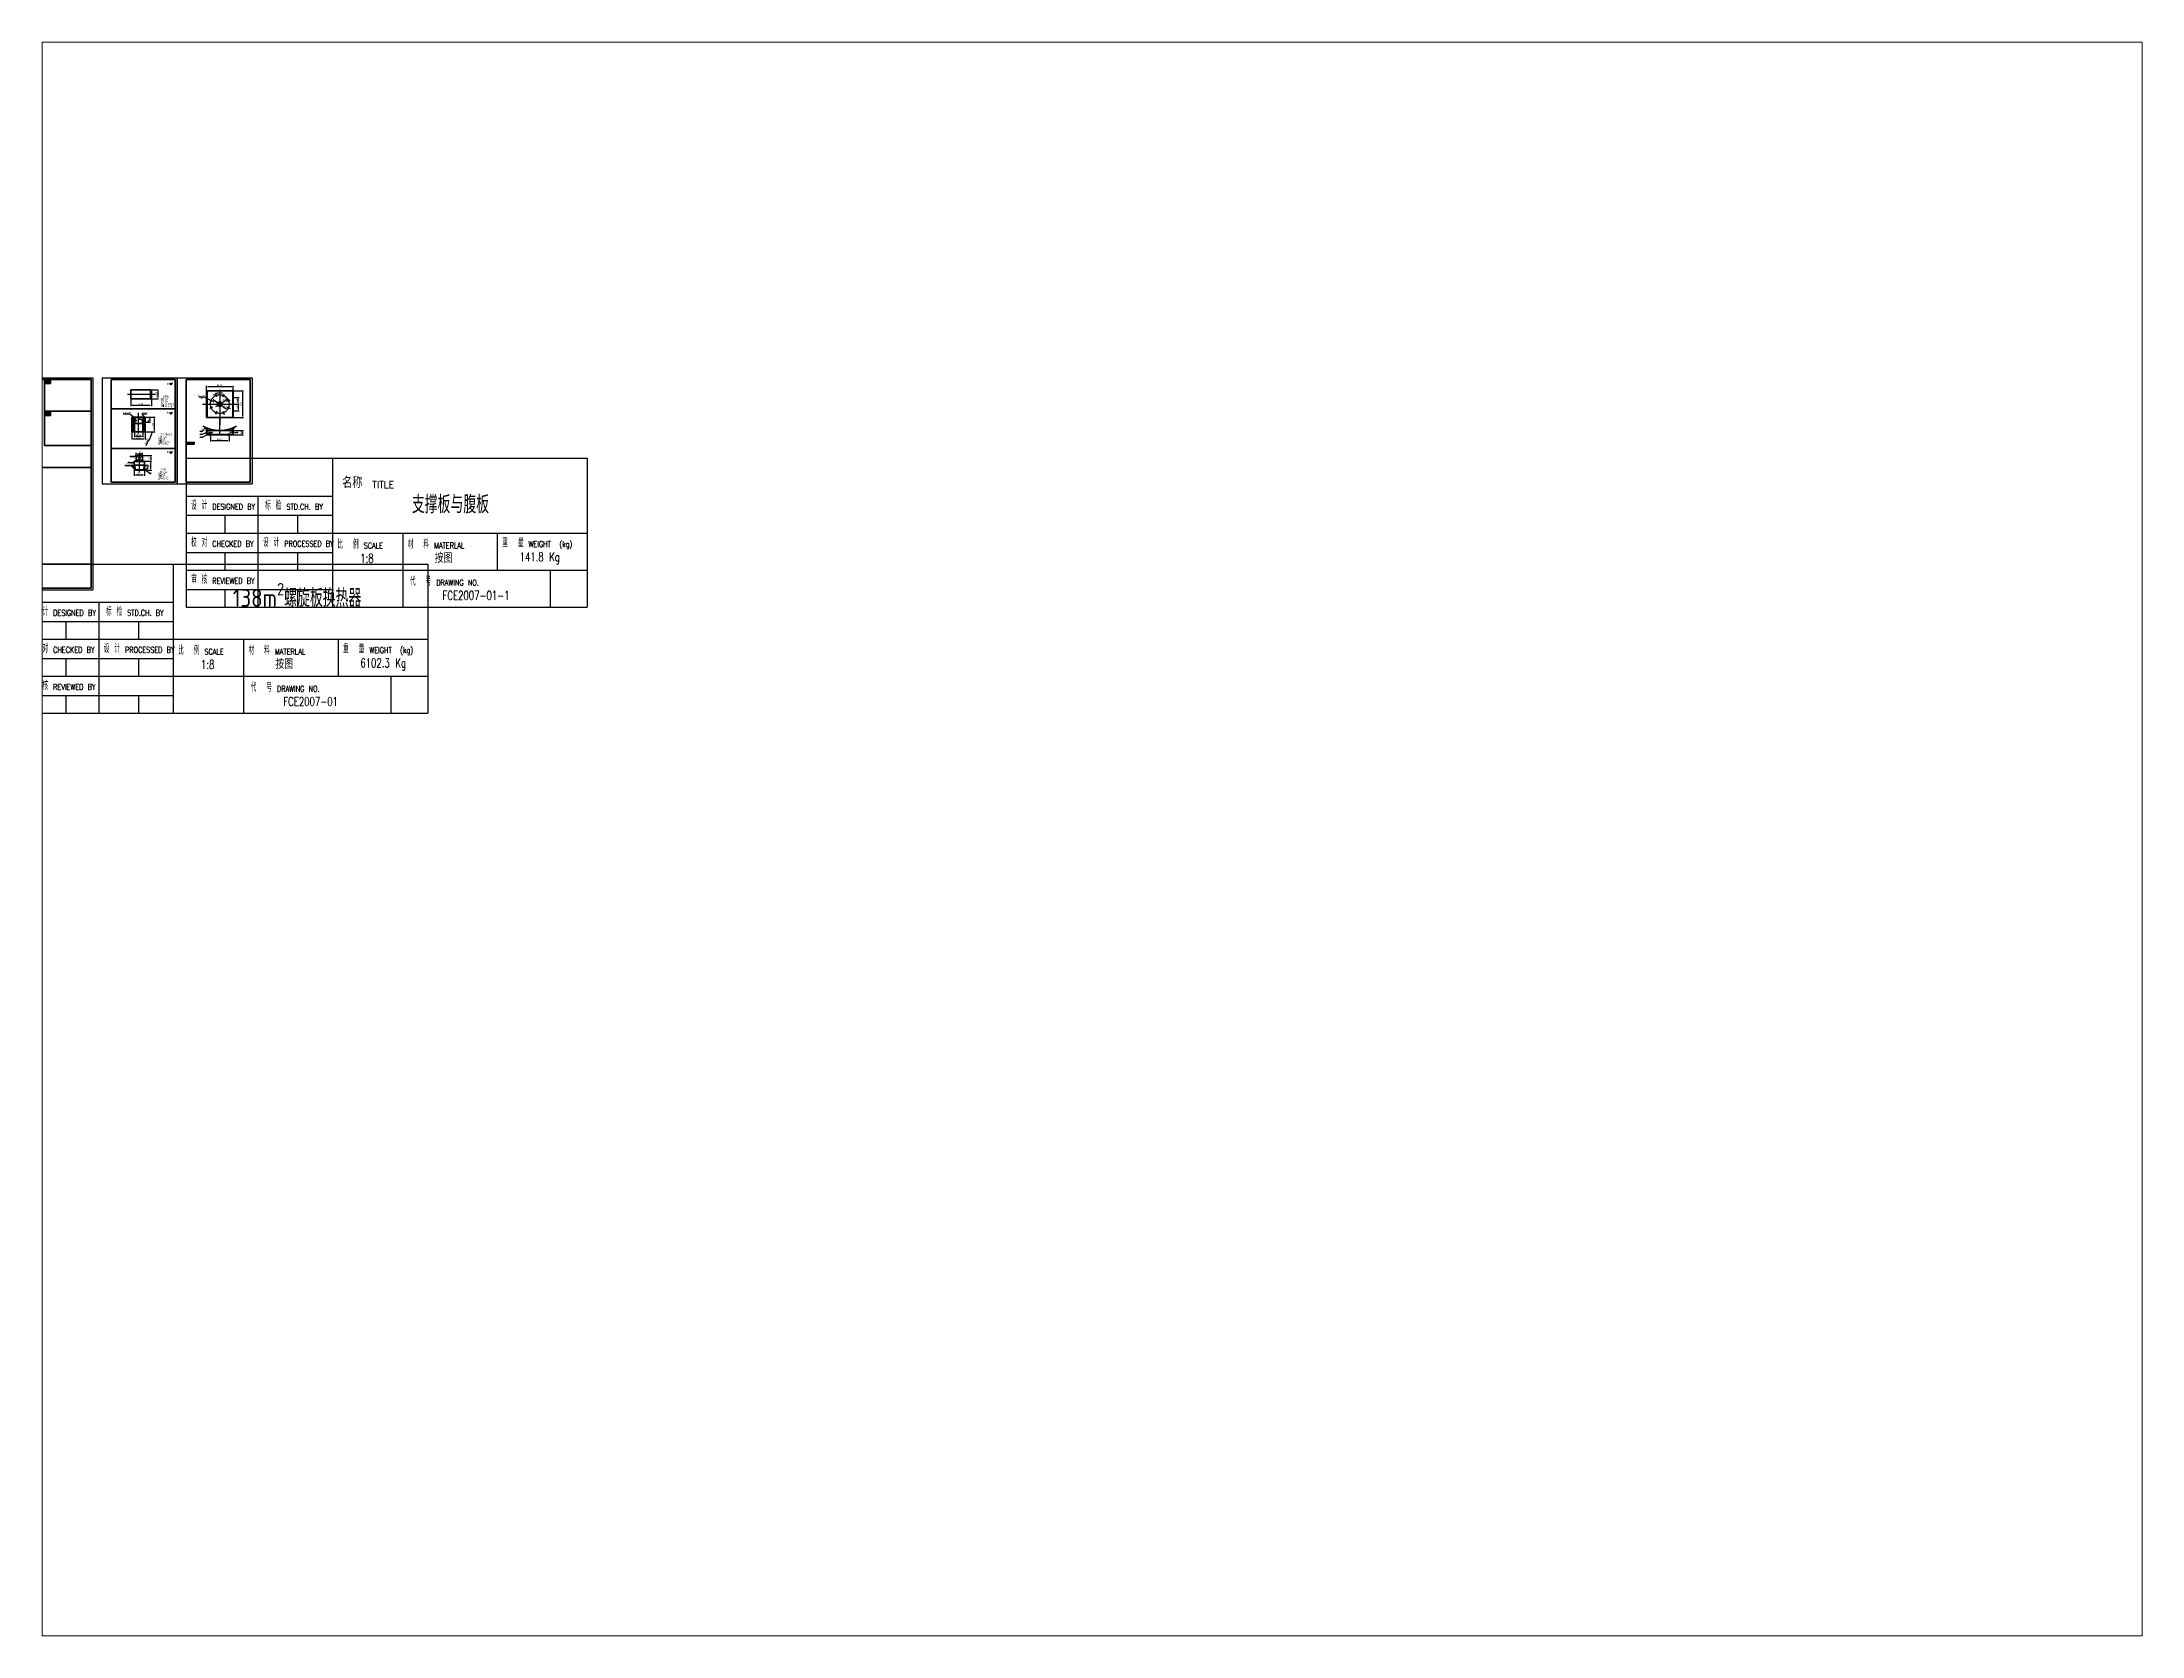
# Paper-space layout '布局2' of a CAD drawing. Header units: millimetres. Extents: x 26 to 231, y 20 to 176.
# The model-space entities are those that its viewports show. They can reach past a viewport. Long polylines and large blocks are cut down to what shows.
import ezdxf

# ---------------------------------------------------------------- set-up
doc = ezdxf.new("R2010")
doc.units = ezdxf.units.MM
for name, pattern in [('ACAD_ISO02W100', [15, 12, -3]), ('ACAD_ISO04W100', [30, 24, -3, 0, -3]), ('ACAD_ISO05W100', [33, 24, -3, 0, -3, 0, -3])]:
    doc.linetypes.add(name, pattern=pattern)
for name, color, linetype in [('2', 3, 'Continuous'), ('双点画线', 7, 'ACAD_ISO05W100'), ('填充线', 2, 'Continuous'), ('标注线', 1, 'Continuous'), ('虚线', 3, 'ACAD_ISO02W100'), ('轴线', 5, 'ACAD_ISO04W100')]:
    doc.layers.add(name, color=color, linetype=linetype)
doc.layers.add('粗线', color=7, linetype='Continuous', lineweight=40)
doc.layers.add('轮廓线', color=7, linetype='Continuous', lineweight=40)
doc.styles.add('GB', font='gbenor.shx', dxfattribs={"bigfont": 'gbcbig.shx'})
doc.styles.get("Standard").update_dxf_attribs({"font": 'txt', "bigfont": 'gbcbig.shx'})
doc.dimstyles.new('ISO-25', dxfattribs={"dimtxt": 40, "dimasz": 30, "dimexe": 20, "dimexo": 5, "dimgap": 10, "dimtad": 1, "dimtxsty": 'GB', "dimcen": 2.5, "dimadec": 0, "dimazin": 0, "dimtfac": 1, "dimtmove": 0, "dimatfit": 0, "dimfxl": 1.25, "dimarcsym": 0})

# ---------------------------------------------------------------- blocks, each defined once
blk = doc.blocks.new('*T25')
at = {"layer": '2', "color": 0, "lineweight": -2}
for p, q in [((0, 0), (872, 0)), ((0, 0), (0, -347)), ((872, 0), (1612, 0)), ((1612, 0), (2500, 0)), ((2500, 0), (3278, 0)), ((3278, 0), (4856, 0)), ((3278, 0), (3278, -347)), ((4856, 0), (6134, 0)), ((6134, 0), (6973, 0)), ((6973, 0), (8156, 0)), ((8156, 0), (8986, 0)), ((8986, 0), (8986, -347)), ((0, -347), (0, -598)), ((3278, -347), (3278, -598)), ((8986, -347), (8986, -598)), ((0, -598), (0, -848)), ((0, -848), (872, -848)), ((0, -848), (0, -1278)), ((872, -848), (1612, -848)), ((1612, -848), (2500, -848)), ((1612, -848), (1612, -1278)), ((2500, -848), (3278, -848)), ((3278, -598), (3278, -848)), ((3278, -848), (3278, -1278)), ((8986, -598), (8986, -848)), ((8986, -848), (8986, -1278)), ((0, -1278), (872, -1278)), ((0, -1278), (0, -1678)), ((872, -1278), (1612, -1278)), ((872, -1278), (872, -1678)), ((1612, -1278), (2500, -1278)), ((1612, -1278), (1612, -1678)), ((2500, -1278), (3278, -1278)), ((2500, -1278), (2500, -1678)), ((3278, -1278), (3278, -1678)), ((8986, -1278), (8986, -1678)), ((0, -1678), (872, -1678)), ((0, -1678), (0, -2108)), ((872, -1678), (1612, -1678)), ((1612, -1678), (2500, -1678)), ((1612, -1678), (1612, -2108)), ((2500, -1678), (3278, -1678)), ((3278, -1678), (4856, -1678)), ((3278, -1678), (3278, -2108)), ((4856, -1678), (6134, -1678)), ((4856, -1678), (4856, -2108)), ((6134, -1678), (6973, -1678)), ((6973, -1678), (8156, -1678)), ((6973, -1678), (6973, -2108)), ((8156, -1678), (8986, -1678)), ((8986, -1678), (8986, -2108)), ((0, -2108), (872, -2108)), ((0, -2108), (0, -2507)), ((872, -2108), (1612, -2108)), ((872, -2108), (872, -2507)), ((1612, -2108), (2500, -2108)), ((1612, -2108), (1612, -2507)), ((2500, -2108), (3278, -2108)), ((2500, -2108), (2500, -2507)), ((3278, -2108), (3278, -2507)), ((4856, -2108), (4856, -2507)), ((6973, -2108), (6973, -2507)), ((8986, -2108), (8986, -2507)), ((0, -2507), (872, -2507)), ((0, -2507), (0, -2937)), ((872, -2507), (1612, -2507)), ((1612, -2507), (2500, -2507)), ((1612, -2507), (1612, -2937)), ((2500, -2507), (3278, -2507)), ((3278, -2507), (4856, -2507)), ((3278, -2507), (3278, -2937)), ((4856, -2507), (6134, -2507)), ((4856, -2507), (4856, -2937)), ((6134, -2507), (6973, -2507)), ((6973, -2507), (8156, -2507)), ((8156, -2507), (8986, -2507)), ((8156, -2507), (8156, -2937)), ((8986, -2507), (8986, -2937)), ((0, -2937), (872, -2937)), ((0, -2937), (0, -3337)), ((872, -2937), (1612, -2937)), ((872, -2937), (872, -3337)), ((1612, -2937), (2500, -2937)), ((1612, -2937), (1612, -3337)), ((2500, -2937), (3278, -2937)), ((2500, -2937), (2500, -3337)), ((3278, -2937), (3278, -3337)), ((4856, -2937), (4856, -3337)), ((8156, -2937), (8156, -3337)), ((8986, -2937), (8986, -3337)), ((0, -3337), (872, -3337)), ((872, -3337), (1612, -3337)), ((1612, -3337), (2500, -3337)), ((2500, -3337), (3278, -3337)), ((3278, -3337), (4856, -3337)), ((4856, -3337), (6134, -3337)), ((6134, -3337), (6973, -3337)), ((6973, -3337), (8156, -3337)), ((8156, -3337), (8986, -3337))]:
    blk.add_line(p, q, dxfattribs=at)
at = {"layer": '2', "color": 0}
for s, insert, char_height, width, attachment_point in [('\\A1; \\P      {\\Fgbenor|c0;\\H1.6x;138m\\H0.7x;\\S2^ ;\\Ftxt,gbcbig|c134;\\H1.429x;螺旋板换热器}', (3278, 0), 250, 5707.25, 1), ('{\\W0.7; 设 计 \\H0.7222x;DESIGNED BY}', (0, -1063), 180, 1611.52, 4), (' {\\W0.7;标 检 \\H0.7222x;STD.CH. BY}', (1612, -1063), 180, 1666.52, 4), ('{\\W0.7; 校 对 \\H0.7222x;CHECKED BY}', (0, -1893), 180, 1611.52, 4), ('{\\W0.7; 设 计 \\H0.7222x;PROCESSED BY}', (1612, -1893), 180, 1666.52, 4), ('{\\W0.7; 比  例 \\H0.7222x;SCALE\\P\\H1.538x;     1:8}', (3278, -2092), 180, 1577.4, 4), ('{\\W0.7; 材  料 \\H0.7222x;MATERLAL\\P\\H1.538x;\\W1;    按图}', (4856, -2092), 180, 2116.74, 4), ('{\\W0.7; 重  量 \\H0.7222x;WEIGHT  (kg)\\P\\H1.538x;    6102.3 Kg}', (6973, -2092), 180, 2012.87, 4), ('{\\W0.7; 审 核 \\H0.7222x;REVIEWED BY}', (0, -2722), 180, 1611.52, 4), (' {\\W0.7;代  号 \\H0.7222x;DRAWING NO.\\P\\H1.538x;\\W1;     \\W0.7;FCE2007-01}', (4856, -2922), 180, 3300.32, 4)]:
    blk.add_mtext(s, dxfattribs=dict(at, insert=insert, char_height=char_height, width=width, attachment_point=attachment_point))
blk = doc.blocks.new('*T26')
at = {"layer": '2', "color": 0, "lineweight": -2}
for p, q in [((0, 0), (11, 0)), ((0, 0), (0, -9)), ((11, 0), (48, 0)), ((11, 0), (11, -9)), ((48, 0), (98, 0)), ((48, 0), (48, -9)), ((98, 0), (116, 0)), ((98, 0), (98, -9)), ((116, 0), (128, 0)), ((116, 0), (116, -9)), ((128, 0), (143, 0)), ((128, 0), (128, -9)), ((143, 0), (158, 0)), ((143, 0), (143, -9)), ((158, 0), (180, 0)), ((158, 0), (158, -9)), ((180, 0), (180, -9)), ((0, -9), (11, -9)), ((0, -9), (0, -18)), ((0, -18), (11, -18)), ((0, -18), (0, -27)), ((0, -27), (11, -27)), ((0, -27), (0, -36)), ((0, -36), (11, -36)), ((0, -36), (0, -45)), ((0, -45), (11, -45)), ((0, -45), (0, -54)), ((0, -54), (11, -54)), ((0, -54), (0, -63)), ((0, -63), (11, -63)), ((0, -63), (0, -72)), ((0, -72), (11, -72)), ((0, -72), (0, -81)), ((0, -81), (11, -81)), ((0, -81), (0, -90)), ((0, -90), (11, -90)), ((0, -90), (0, -99)), ((0, -99), (11, -99)), ((0, -99), (0, -108)), ((0, -108), (11, -108)), ((0, -108), (0, -117)), ((0, -117), (11, -117)), ((0, -117), (0, -126)), ((0, -126), (11, -126)), ((0, -126), (0, -135)), ((0, -135), (11, -135)), ((0, -135), (0, -144)), ((0, -144), (11, -144)), ((0, -144), (0, -153)), ((0, -153), (11, -153)), ((0, -153), (0, -162)), ((0, -162), (11, -162)), ((0, -162), (0, -171)), ((0, -171), (11, -171)), ((0, -171), (0, -181)), ((0, -181), (11, -181)), ((0, -181), (0, -190)), ((0, -190), (11, -190)), ((0, -190), (0, -199)), ((0, -199), (11, -199)), ((0, -199), (0, -208)), ((0, -208), (11, -208)), ((0, -208), (0, -217)), ((0, -217), (11, -217)), ((0, -217), (0, -226)), ((0, -226), (11, -226)), ((0, -226), (0, -235)), ((0, -235), (11, -235)), ((0, -235), (0, -244)), ((0, -244), (11, -244)), ((0, -244), (0, -253)), ((0, -253), (11, -253)), ((0, -253), (0, -262)), ((0, -262), (0, -271)), ((0, -271), (11, -271)), ((11, -9), (48, -9)), ((11, -9), (11, -18)), ((11, -18), (48, -18)), ((11, -18), (11, -27)), ((11, -27), (48, -27)), ((11, -27), (11, -36)), ((11, -36), (48, -36)), ((11, -36), (11, -45)), ((11, -45), (48, -45)), ((11, -45), (11, -54)), ((11, -54), (48, -54)), ((11, -54), (11, -63)), ((11, -63), (48, -63)), ((11, -63), (11, -72)), ((11, -72), (48, -72)), ((11, -72), (11, -81)), ((11, -81), (48, -81)), ((11, -81), (11, -90)), ((11, -90), (48, -90)), ((11, -90), (11, -99)), ((11, -99), (48, -99)), ((11, -99), (11, -108)), ((11, -108), (48, -108)), ((11, -108), (11, -117)), ((11, -117), (48, -117)), ((11, -117), (11, -126)), ((11, -126), (48, -126)), ((11, -126), (11, -135)), ((11, -135), (48, -135)), ((11, -135), (11, -144)), ((11, -144), (48, -144)), ((11, -144), (11, -153)), ((11, -153), (48, -153)), ((11, -153), (11, -162)), ((11, -162), (48, -162)), ((11, -162), (11, -171)), ((11, -171), (48, -171)), ((11, -171), (11, -181)), ((11, -181), (48, -181)), ((11, -181), (11, -190)), ((11, -190), (48, -190)), ((11, -190), (11, -199)), ((11, -199), (48, -199)), ((11, -199), (11, -208)), ((11, -208), (48, -208)), ((11, -208), (11, -217)), ((11, -217), (48, -217)), ((11, -217), (11, -226)), ((11, -226), (48, -226)), ((11, -226), (11, -235)), ((11, -235), (48, -235)), ((11, -235), (11, -244)), ((11, -244), (48, -244)), ((11, -244), (11, -253)), ((11, -253), (48, -253)), ((11, -253), (11, -262)), ((11, -262), (11, -271)), ((11, -271), (48, -271)), ((48, -9), (98, -9)), ((48, -9), (48, -18)), ((48, -18), (98, -18)), ((48, -18), (48, -27)), ((48, -27), (98, -27)), ((48, -27), (48, -36)), ((48, -36), (98, -36)), ((48, -36), (48, -45)), ((48, -45), (98, -45)), ((48, -45), (48, -54)), ((48, -54), (98, -54)), ((48, -54), (48, -63)), ((48, -63), (98, -63)), ((48, -63), (48, -72)), ((48, -72), (98, -72)), ((48, -72), (48, -81)), ((48, -81), (98, -81)), ((48, -81), (48, -90)), ((48, -90), (98, -90)), ((48, -90), (48, -99)), ((48, -99), (98, -99)), ((48, -99), (48, -108)), ((48, -108), (98, -108)), ((48, -108), (48, -117)), ((48, -117), (98, -117)), ((48, -117), (48, -126)), ((48, -126), (98, -126)), ((48, -126), (48, -135)), ((48, -135), (98, -135)), ((48, -135), (48, -144)), ((48, -144), (98, -144)), ((48, -144), (48, -153)), ((48, -153), (98, -153)), ((48, -153), (48, -162)), ((48, -162), (98, -162)), ((48, -162), (48, -171)), ((48, -171), (98, -171)), ((48, -171), (48, -181)), ((48, -181), (98, -181)), ((48, -181), (48, -190)), ((48, -190), (98, -190)), ((48, -190), (48, -199)), ((48, -199), (98, -199)), ((48, -199), (48, -208)), ((48, -208), (98, -208)), ((48, -208), (48, -217)), ((48, -217), (98, -217)), ((48, -217), (48, -226)), ((48, -226), (98, -226)), ((48, -226), (48, -235)), ((48, -235), (98, -235)), ((48, -235), (48, -244)), ((48, -244), (98, -244)), ((48, -244), (48, -253)), ((48, -253), (98, -253)), ((48, -253), (48, -262)), ((48, -262), (48, -271)), ((48, -271), (98, -271)), ((98, -9), (116, -9)), ((98, -9), (98, -18)), ((98, -18), (116, -18)), ((98, -18), (98, -27)), ((98, -27), (116, -27)), ((98, -27), (98, -36)), ((98, -36), (116, -36)), ((98, -36), (98, -45)), ((98, -45), (116, -45)), ((98, -45), (98, -54)), ((98, -54), (116, -54)), ((98, -54), (98, -63)), ((98, -63), (116, -63)), ((98, -63), (98, -72)), ((98, -72), (116, -72)), ((98, -72), (98, -81)), ((98, -81), (116, -81)), ((98, -81), (98, -90)), ((98, -90), (116, -90)), ((98, -90), (98, -99)), ((98, -99), (116, -99)), ((98, -99), (98, -108)), ((98, -108), (116, -108)), ((98, -108), (98, -117)), ((98, -117), (116, -117)), ((98, -117), (98, -126)), ((98, -126), (116, -126)), ((98, -126), (98, -135)), ((98, -135), (116, -135)), ((98, -135), (98, -144)), ((98, -144), (116, -144)), ((98, -144), (98, -153)), ((98, -153), (116, -153)), ((98, -153), (98, -162)), ((98, -162), (116, -162)), ((98, -162), (98, -171)), ((98, -171), (116, -171)), ((98, -171), (98, -181)), ((98, -181), (116, -181)), ((98, -181), (98, -190)), ((98, -190), (116, -190)), ((98, -190), (98, -199)), ((98, -199), (116, -199)), ((98, -199), (98, -208)), ((98, -208), (116, -208)), ((98, -208), (98, -217)), ((98, -217), (116, -217)), ((98, -217), (98, -226)), ((98, -226), (116, -226)), ((98, -226), (98, -235)), ((98, -235), (116, -235)), ((98, -235), (98, -244)), ((98, -244), (116, -244)), ((98, -244), (98, -253)), ((98, -253), (116, -253)), ((98, -253), (98, -262)), ((98, -262), (98, -271)), ((98, -271), (116, -271)), ((116, -9), (128, -9)), ((116, -9), (116, -18)), ((116, -18), (128, -18)), ((116, -18), (116, -27)), ((116, -27), (128, -27)), ((116, -27), (116, -36)), ((116, -36), (128, -36)), ((116, -36), (116, -45)), ((116, -45), (128, -45)), ((116, -45), (116, -54)), ((116, -54), (128, -54)), ((116, -54), (116, -63)), ((116, -63), (128, -63)), ((116, -63), (116, -72)), ((116, -72), (128, -72)), ((116, -72), (116, -81)), ((116, -81), (128, -81)), ((116, -81), (116, -90)), ((116, -90), (128, -90)), ((116, -90), (116, -99)), ((116, -99), (128, -99)), ((116, -99), (116, -108)), ((116, -108), (128, -108)), ((116, -108), (116, -117)), ((116, -117), (128, -117)), ((116, -117), (116, -126)), ((116, -126), (128, -126)), ((116, -126), (116, -135)), ((116, -135), (128, -135)), ((116, -135), (116, -144)), ((116, -144), (128, -144)), ((116, -144), (116, -153)), ((116, -153), (128, -153)), ((116, -153), (116, -162)), ((116, -162), (128, -162)), ((116, -162), (116, -171)), ((116, -171), (128, -171)), ((116, -171), (116, -181)), ((116, -181), (128, -181)), ((116, -181), (116, -190)), ((116, -190), (128, -190)), ((116, -190), (116, -199)), ((116, -199), (128, -199)), ((116, -199), (116, -208)), ((116, -208), (128, -208)), ((116, -208), (116, -217)), ((116, -217), (128, -217)), ((116, -217), (116, -226)), ((116, -226), (128, -226)), ((116, -226), (116, -235)), ((116, -235), (128, -235)), ((116, -235), (116, -244)), ((116, -244), (128, -244)), ((116, -244), (116, -253)), ((116, -253), (128, -253)), ((116, -253), (116, -262)), ((116, -262), (116, -271)), ((116, -271), (128, -271)), ((128, -9), (143, -9)), ((128, -9), (128, -18)), ((128, -18), (143, -18)), ((128, -18), (128, -27)), ((128, -27), (143, -27)), ((128, -27), (128, -36)), ((128, -36), (143, -36)), ((128, -36), (128, -45)), ((128, -45), (143, -45)), ((128, -45), (128, -54)), ((128, -54), (143, -54)), ((128, -54), (128, -63)), ((128, -63), (143, -63)), ((128, -63), (128, -72)), ((128, -72), (143, -72)), ((128, -72), (128, -81)), ((128, -81), (143, -81)), ((128, -81), (128, -90)), ((128, -90), (143, -90)), ((128, -90), (128, -99)), ((128, -99), (143, -99)), ((128, -99), (128, -108)), ((128, -108), (143, -108)), ((128, -108), (128, -117)), ((128, -117), (143, -117)), ((128, -117), (128, -126)), ((128, -126), (143, -126)), ((128, -126), (128, -135)), ((128, -135), (143, -135)), ((128, -135), (128, -144)), ((128, -144), (143, -144)), ((128, -144), (128, -153)), ((128, -153), (143, -153)), ((128, -153), (128, -162)), ((128, -162), (143, -162)), ((128, -162), (128, -171)), ((128, -171), (143, -171)), ((128, -171), (128, -181)), ((128, -181), (143, -181)), ((128, -181), (128, -190)), ((128, -190), (143, -190)), ((128, -190), (128, -199)), ((128, -199), (143, -199)), ((128, -199), (128, -208)), ((128, -208), (143, -208)), ((128, -208), (128, -217)), ((128, -217), (143, -217)), ((128, -217), (128, -226)), ((128, -226), (143, -226)), ((128, -226), (128, -235)), ((128, -235), (143, -235)), ((128, -235), (128, -244)), ((128, -244), (143, -244)), ((128, -244), (128, -253)), ((128, -253), (143, -253)), ((128, -253), (128, -262)), ((128, -262), (143, -262)), ((128, -262), (128, -271)), ((128, -271), (143, -271)), ((143, -9), (158, -9)), ((143, -9), (143, -18)), ((143, -18), (158, -18)), ((143, -18), (143, -27)), ((143, -27), (158, -27)), ((143, -27), (143, -36)), ((143, -36), (158, -36)), ((143, -36), (143, -45)), ((143, -45), (158, -45)), ((143, -45), (143, -54)), ((143, -54), (158, -54)), ((143, -54), (143, -63)), ((143, -63), (158, -63)), ((143, -63), (143, -72)), ((143, -72), (158, -72)), ((143, -72), (143, -81)), ((143, -81), (158, -81)), ((143, -81), (143, -90)), ((143, -90), (158, -90)), ((143, -90), (143, -99)), ((143, -99), (158, -99)), ((143, -99), (143, -108)), ((143, -108), (158, -108)), ((143, -108), (143, -117)), ((143, -117), (158, -117)), ((143, -117), (143, -126)), ((143, -126), (158, -126)), ((143, -126), (143, -135)), ((143, -135), (158, -135)), ((143, -135), (143, -144)), ((143, -144), (158, -144)), ((143, -144), (143, -153)), ((143, -153), (158, -153)), ((143, -153), (143, -162)), ((143, -162), (158, -162)), ((143, -162), (143, -171)), ((143, -171), (158, -171)), ((143, -171), (143, -181)), ((143, -181), (158, -181)), ((143, -181), (143, -190)), ((143, -190), (158, -190)), ((143, -190), (143, -199)), ((143, -199), (158, -199)), ((143, -199), (143, -208)), ((143, -208), (158, -208)), ((143, -208), (143, -217)), ((143, -217), (158, -217)), ((143, -217), (143, -226)), ((143, -226), (158, -226)), ((143, -226), (143, -235)), ((143, -235), (158, -235)), ((143, -235), (143, -244)), ((143, -244), (158, -244)), ((143, -244), (143, -253)), ((143, -253), (158, -253)), ((143, -253), (143, -262)), ((143, -262), (158, -262)), ((143, -271), (158, -271)), ((158, -9), (180, -9)), ((158, -9), (158, -18)), ((158, -18), (180, -18)), ((158, -18), (158, -27)), ((158, -27), (180, -27)), ((158, -27), (158, -36)), ((158, -36), (180, -36)), ((158, -36), (158, -45)), ((158, -45), (180, -45)), ((158, -45), (158, -54)), ((158, -54), (180, -54)), ((158, -54), (158, -63)), ((158, -63), (180, -63)), ((158, -63), (158, -72)), ((158, -72), (180, -72)), ((158, -72), (158, -81)), ((158, -81), (180, -81)), ((158, -81), (158, -90)), ((158, -90), (180, -90)), ((158, -90), (158, -99)), ((158, -99), (180, -99)), ((158, -99), (158, -108)), ((158, -108), (180, -108)), ((158, -108), (158, -117)), ((158, -117), (180, -117)), ((158, -117), (158, -126)), ((158, -126), (180, -126)), ((158, -126), (158, -135)), ((158, -135), (180, -135)), ((158, -135), (158, -144)), ((158, -144), (180, -144)), ((158, -144), (158, -153)), ((158, -153), (180, -153)), ((158, -153), (158, -162)), ((158, -162), (180, -162)), ((158, -162), (158, -171)), ((158, -171), (180, -171)), ((158, -171), (158, -181)), ((158, -181), (180, -181)), ((158, -181), (158, -190)), ((158, -190), (180, -190)), ((158, -190), (158, -199)), ((158, -199), (180, -199)), ((158, -199), (158, -208)), ((158, -208), (180, -208)), ((158, -208), (158, -217)), ((158, -217), (180, -217)), ((158, -217), (158, -226)), ((158, -226), (180, -226)), ((158, -226), (158, -235)), ((158, -235), (180, -235)), ((158, -235), (158, -244)), ((158, -244), (180, -244)), ((158, -244), (158, -253)), ((158, -253), (180, -253)), ((158, -253), (158, -262)), ((158, -262), (158, -271)), ((158, -271), (180, -271)), ((180, -9), (180, -18)), ((180, -18), (180, -27)), ((180, -27), (180, -36)), ((180, -36), (180, -45)), ((180, -45), (180, -54)), ((180, -54), (180, -63)), ((180, -63), (180, -72)), ((180, -72), (180, -81)), ((180, -81), (180, -90)), ((180, -90), (180, -99)), ((180, -99), (180, -108)), ((180, -108), (180, -117)), ((180, -117), (180, -126)), ((180, -126), (180, -135)), ((180, -135), (180, -144)), ((180, -144), (180, -153)), ((180, -153), (180, -162)), ((180, -162), (180, -171)), ((180, -171), (180, -181)), ((180, -181), (180, -190)), ((180, -190), (180, -199)), ((180, -199), (180, -208)), ((180, -208), (180, -217)), ((180, -217), (180, -226)), ((180, -226), (180, -235)), ((180, -235), (180, -244)), ((180, -244), (180, -253)), ((180, -253), (180, -262)), ((180, -262), (180, -271))]:
    blk.add_line(p, q, dxfattribs=at)
at = {"layer": '2', "color": 0, "char_height": 4.5, "style": 'GB'}
for s, insert, width, attachment_point in [('28', (6, -2), 8.23, 2), ('27', (6, -10), 8.23, 2), ('26', (6, -20), 8.23, 2), ('25', (6, -28), 8.23, 2), ('24', (6, -38), 8.23, 2), ('23', (6, -46), 8.23, 2), ('22', (6, -58), 8.23, 5), ('20', (6, -76), 8.23, 5), ('19', (6, -82), 8.23, 2), ('18', (6, -92), 8.23, 2), ('17', (6, -100), 8.23, 2), ('16', (6, -110), 8.23, 2), ('15', (6, -118), 8.23, 2), ('14', (6, -128), 8.23, 2), ('13', (6, -136), 8.23, 2), ('12', (6, -149), 8.23, 5), ('10', (6, -167), 8.23, 5), ('21', (6, -68), 8.23, 5), ('11', (6, -158), 8.23, 5), ('4', (6, -221), 8.23, 5), ('件\\P号', (6, -262), 8.23, 5), ('9', (6, -176), 8.23, 5), ('8', (6, -185), 8.23, 5), ('7', (6, -194), 8.23, 5), ('6', (6, -203), 8.23, 5), ('5', (6, -212), 8.23, 5), ('3', (6, -230), 8.23, 5), ('2', (6, -239), 8.23, 5), ('1', (6, -248), 8.23, 5), ('{\\W0.95;JB/T4746-2002}', (30, -203), 34.17, 5), ('JB/T81-94', (30, -112), 34.17, 5), ('JB/T81-94', (30, -221), 34.17, 5), ('JB/T81-94', (30, -248), 34.17, 5), ('图号或标准号', (30, -262), 34.17, 5), ('铭牌及铭牌座', (50, -4), 46.96, 4), ('堵板  {\\fFangSong_GB2312|b0|i0|c134|p0;\\H0.6944x;\\C256;δ}=8', (50, -14), 46.96, 4), ('定距柱 %%C10 L=10～24', (50, -22), 46.96, 4), ('定距柱 %%C10 L=10', (50, -32), 46.96, 4), ('密封钢板  {\\fFangSong_GB2312|b0|i0|c134|p0;\\H0.6944x;\\C256;δ}=8', (50, -40), 46.96, 4), ('螺旋板 {\\fFangSong_GB2312|b0|i0|c134|p0;\\H0.6944x;\\C256;δ}=4 H=1250', (50, -50), 46.96, 4), ('螺旋板 {\\fFangSong_GB2312|b0|i0|c134|p0;\\H0.6944x;\\C256;δ}=4 H=1250', (50, -58), 46.96, 4), ('外壳   {\\W0.9;%%C1454\\Fgbenor|c0;×8 H=1250}', (50, -68), 46.96, 4), ('密封圆钢  %%C10', (50, -76), 46.96, 4), ('密封圆钢  %%C10', (50, -86), 46.96, 4), ('支承框架  %%C10', (50, -94), 46.96, 4), ('开孔堵板  {\\fFangSong_GB2312|b0|i0|c134|p0;\\H0.6944x;\\C256;δ}=8', (50, -104), 46.96, 4), ('法兰   125-1.0RF', (50, -112), 46.96, 4), ('无缝钢管%%C133{\\Fgbenor|c0;×4 L=220}', (50, -122), 46.96, 4), ('连接板   120{\\Fgbenor|c0;×1250×10}', (50, -130), 46.96, 4), ('中心隔板 416{\\Fgbenor|c0;×1250×8}', (50, -140), 46.96, 4), ("外丝堵   R1'", (50, -149), 46.96, 4), ("内丝接管 RC1'", (50, -158), 46.96, 4), ('支承轴  %%C100{\\Fgbenor|c0; L=230}', (50, -167), 46.96, 4), ('钢板   575{\\Fgbenor|c0;×85×12}', (50, -176), 46.96, 4), ('支撑板 {\\fFangSong_GB2312|b0|i0|c134|p0;\\H0.6944x;\\C256;δ}=12', (50, -185), 46.96, 4), ('腹板   700{\\Fgbenor|c0;×100×10}', (50, -194), 46.96, 4), ('椭圆封头 EHB%%C273{\\Fgbenor|c0;×6}', (50, -203), 46.96, 4), ('无缝钢管%%C273{\\Fgbenor|c0;×6 L=700}', (50, -212), 46.96, 4), ('法兰   50-1.0RF', (50, -221), 46.96, 4), ('无缝钢管%%C57{\\Fgbenor|c0;×3.5 L=100}', (50, -230), 46.96, 4), ('无缝钢管%%C133{\\Fgbenor|c0;×4 L=250}', (50, -239), 46.96, 4), ('法兰   125-1.0RT', (50, -248), 46.96, 4), ('名 称 及 规 格', (73, -262), 46.96, 5), ('{\\W0.8;Q235-A}', (107, -176), 15.13, 5), ('{\\W0.8;Q235-A}', (107, -185), 15.13, 5), ('316L', (107, -14), 15.13, 5), ('316L', (107, -22), 15.13, 5), ('316L', (107, -32), 15.13, 5), ('316L', (107, -40), 15.13, 5), ('316L', (107, -50), 15.13, 5), ('316L', (107, -58), 15.13, 5), ('316L', (107, -68), 15.13, 5), ('316L', (107, -76), 15.13, 5), ('316L', (107, -86), 15.13, 5), ('316L', (107, -94), 15.13, 5), ('316L', (107, -104), 15.13, 5), ('316L', (107, -112), 15.13, 5), ('316L', (107, -122), 15.13, 5), ('316L', (107, -130), 15.13, 5), ('316L', (107, -140), 15.13, 5), ('316L', (107, -149), 15.13, 5), ('316L', (107, -158), 15.13, 5), ('316L', (107, -194), 15.13, 5), ('316L', (107, -203), 15.13, 5), ('316L', (107, -212), 15.13, 5), ('316L', (107, -221), 15.13, 5), ('316L', (107, -230), 15.13, 5), ('316L', (107, -239), 15.13, 5), ('316L', (107, -248), 15.13, 5), ('材 料', (107, -262), 15.13, 5), ('304', (107, -4), 15.13, 5), ('20', (107, -167), 15.13, 5), ('{\\W0.6;25810}', (122, -32), 8.23, 5), ('{\\W0.9;868}', (122, -22), 8.23, 5), ('数量', (122, -262), 8.23, 5), ('1', (122, -4), 8.23, 5), ('2', (122, -14), 8.23, 5), ('2', (122, -40), 8.23, 5), ('1', (122, -50), 8.23, 5), ('1', (122, -58), 8.23, 5), ('1', (122, -68), 8.23, 5), ('1', (122, -76), 8.23, 5), ('1', (122, -86), 8.23, 5), ('2', (122, -94), 8.23, 5), ('2', (122, -104), 8.23, 5), ('2', (122, -112), 8.23, 5), ('2', (122, -122), 8.23, 5), ('2', (122, -130), 8.23, 5), ('1', (122, -140), 8.23, 5), ('2', (122, -149), 8.23, 5), ('2', (122, -158), 8.23, 5), ('2', (122, -167), 8.23, 5), ('4', (122, -176), 8.23, 5), ('2', (122, -185), 8.23, 5), ('4', (122, -194), 8.23, 5), ('2', (122, -203), 8.23, 5), ('1', (122, -212), 8.23, 5), ('2', (122, -221), 8.23, 5), ('2', (122, -230), 8.23, 5), ('2', (122, -239), 8.23, 5), ('2', (122, -248), 8.23, 5), ('{\\W0.9;0.0074}', (135, -32), 12.23, 5), ('12.25', (135, -130), 12.23, 5), ('15.56', (135, -167), 12.23, 5), ('2.45', (135, -104), 12.23, 5), ('0.35', (135, -158), 12.23, 5), ('50.5', (135, -185), 12.23, 5), ('4.47', (135, -203), 12.23, 5), ('0.07', (135, -230), 12.23, 5), ('单 重', (135, -257), 12.23, 5), ('4.5', (135, -14), 12.23, 5), ('5.4', (135, -40), 12.23, 5), ('11.4', (135, -94), 12.23, 5), ('5.4', (135, -112), 12.23, 5), ('2.3', (135, -122), 12.23, 5), ('0.3', (135, -149), 12.23, 5), ('4.6', (135, -176), 12.23, 5), ('5.6', (135, -194), 12.23, 5), ('5.4', (135, -248), 12.23, 5), ('2.1', (135, -221), 12.23, 5), ('1.9', (135, -239), 12.23, 5), ('重 量(Kg)', (143, -266), 27.45, 5), ('{\\W0.9;2481.5}', (151, -50), 12.23, 5), ('{\\W0.9;2481.5}', (151, -58), 12.23, 5), ('198.5', (151, -32), 12.23, 5), ('10.8', (151, -40), 12.23, 5), ('22.8', (151, -94), 12.23, 5), ('10.8', (151, -112), 12.23, 5), ('24.5', (151, -130), 12.23, 5), ('18.4', (151, -176), 12.23, 5), ('22.4', (151, -194), 12.23, 5), ('8.94', (151, -203), 12.23, 5), ('27.6', (151, -212), 12.23, 5), ('10.8', (151, -248), 12.23, 5), ('总 重', (151, -257), 12.23, 5), ('11.2', (151, -22), 12.23, 5), ('428', (151, -68), 12.23, 5), ('4.9', (151, -104), 12.23, 5), ('4.6', (151, -122), 12.23, 5), ('31.3', (151, -167), 12.23, 5), ('101', (151, -185), 12.23, 5), ('0.14', (151, -230), 12.23, 5), ('3.8', (151, -239), 12.23, 5), ('74', (151, -76), 12.23, 5), ('74', (151, -86), 12.23, 5), ('34', (151, -140), 12.23, 5), ('0.6', (151, -149), 12.23, 5), ('0.7', (151, -158), 12.23, 5), ('4.2', (151, -221), 12.23, 5), ('2', (151, -4), 12.23, 5), ('8', (151, -14), 12.23, 5), ('{\\fFangSong_GB2312|b0|i0|c134|p0;\\H0.8333x;\\W0.8;\\C256;Σ\\Fgbenor,gbcbig|c134;\\H1.2x;\\C0;L～260米}', (169, -32), 18.71, 5), ('{\\fFangSong_GB2312|b0|i0|c134|p0;\\H0.8333x;\\W0.9;\\C256;Σ\\Fgbenor,gbcbig|c134;\\H1.2x;\\C0;L～54米}', (169, -50), 18.71, 5), ('{\\fFangSong_GB2312|b0|i0|c134|p0;\\H0.8333x;\\W0.9;\\C256;Σ\\Fgbenor,gbcbig|c134;\\H1.2x;\\C0;L～54米}', (169, -58), 18.71, 5), ('{\\fFangSong_GB2312|b0|i0|c134|p0;\\H0.8333x;\\W0.9;\\C256;Σ\\Fgbenor,gbcbig|c134;\\H1.2x;\\C0;L～37米}', (169, -94), 18.71, 5), ('座脚高50', (169, -2), 18.71, 2), ('{\\fFangSong_GB2312|b0|i0|c134|p0;\\H0.8333x;\\W0.8;\\C256;Σ\\Fgbenor,gbcbig|c134;\\H1.2x;\\C0;L～18米}', (169, -22), 18.71, 5), ('{\\fFangSong_GB2312|b0|i0|c134|p0;\\H0.8333x;\\W0.8;\\C256;Σ\\Fgbenor,gbcbig|c134;\\H1.2x;\\C0;L～110米}', (169, -76), 18.71, 5), ('{\\fFangSong_GB2312|b0|i0|c134|p0;\\H0.8333x;\\W0.8;\\C256;Σ\\Fgbenor,gbcbig|c134;\\H1.2x;\\C0;L～110米}', (169, -86), 18.71, 5), ('一分为二', (169, -203), 18.71, 5), ('一分为二', (169, -212), 18.71, 5), ('备 注', (169, -262), 18.71, 5)]:
    blk.add_mtext(s, dxfattribs=dict(at, insert=insert, width=width, attachment_point=attachment_point))
blk = doc.blocks.new('*T65')
at = {"layer": '2', "color": 0, "lineweight": -2}
for p, q in [((0, 0), (9, 0)), ((0, 0), (0, -15)), ((9, 0), (29, 0)), ((29, 0), (83, 0)), ((83, 0), (107, 0)), ((107, 0), (130, 0)), ((130, 0), (130, -15)), ((0, -15), (9, -15)), ((0, -15), (0, -24)), ((0, -24), (9, -24)), ((0, -24), (0, -33)), ((0, -33), (9, -33)), ((0, -33), (0, -42)), ((0, -42), (9, -42)), ((0, -42), (0, -51)), ((0, -51), (9, -51)), ((0, -51), (0, -60)), ((0, -60), (9, -60)), ((0, -60), (0, -69)), ((0, -69), (9, -69)), ((0, -69), (0, -78)), ((0, -78), (9, -78)), ((0, -78), (0, -87)), ((0, -87), (9, -87)), ((0, -87), (0, -96)), ((0, -96), (9, -96)), ((9, -15), (29, -15)), ((9, -15), (9, -24)), ((9, -24), (29, -24)), ((9, -24), (9, -33)), ((9, -33), (29, -33)), ((9, -33), (9, -42)), ((9, -42), (29, -42)), ((9, -42), (9, -51)), ((9, -51), (29, -51)), ((9, -51), (9, -60)), ((9, -60), (29, -60)), ((9, -60), (9, -69)), ((9, -69), (29, -69)), ((9, -69), (9, -78)), ((9, -78), (29, -78)), ((9, -78), (9, -87)), ((9, -87), (29, -87)), ((9, -87), (9, -96)), ((9, -96), (29, -96)), ((29, -15), (83, -15)), ((29, -15), (29, -24)), ((29, -24), (83, -24)), ((29, -24), (29, -33)), ((29, -33), (83, -33)), ((29, -33), (29, -42)), ((29, -42), (83, -42)), ((29, -42), (29, -51)), ((29, -51), (83, -51)), ((29, -51), (29, -60)), ((29, -60), (83, -60)), ((29, -60), (29, -69)), ((29, -69), (83, -69)), ((29, -69), (29, -78)), ((29, -78), (83, -78)), ((29, -78), (29, -87)), ((29, -87), (83, -87)), ((29, -87), (29, -96)), ((29, -96), (83, -96)), ((83, -15), (107, -15)), ((83, -15), (83, -24)), ((83, -24), (107, -24)), ((83, -24), (83, -33)), ((83, -33), (107, -33)), ((83, -33), (83, -42)), ((83, -42), (107, -42)), ((83, -42), (83, -51)), ((83, -51), (107, -51)), ((83, -51), (83, -60)), ((83, -60), (107, -60)), ((83, -60), (83, -69)), ((83, -69), (107, -69)), ((83, -69), (83, -78)), ((83, -78), (107, -78)), ((83, -78), (83, -87)), ((83, -87), (107, -87)), ((83, -87), (83, -96)), ((83, -96), (107, -96)), ((107, -15), (130, -15)), ((107, -15), (107, -24)), ((107, -24), (130, -24)), ((107, -24), (107, -33)), ((107, -33), (130, -33)), ((107, -33), (107, -42)), ((107, -42), (130, -42)), ((107, -42), (107, -51)), ((107, -51), (130, -51)), ((107, -51), (107, -60)), ((107, -60), (130, -60)), ((107, -60), (107, -69)), ((107, -69), (130, -69)), ((107, -69), (107, -78)), ((107, -78), (130, -78)), ((107, -78), (107, -87)), ((107, -87), (130, -87)), ((107, -87), (107, -96)), ((107, -96), (130, -96)), ((130, -15), (130, -24)), ((130, -24), (130, -33)), ((130, -33), (130, -42)), ((130, -42), (130, -51)), ((130, -51), (130, -60)), ((130, -60), (130, -69)), ((130, -69), (130, -78)), ((130, -78), (130, -87)), ((130, -87), (130, -96))]:
    blk.add_line(p, q, dxfattribs=at)
at = {"layer": '2', "color": 0}
for s, insert, char_height, width, attachment_point in [('{\\W0.9;代号}', (4, -16), 4.5, 5.75, 2), ('{\\Fgbenor|c0;a}', (4, -26), 4.5, 5.75, 2), ('{\\Fgbenor|c0;b}', (4, -34), 4.5, 5.75, 2), ('{\\Fgbenor|c0;d}', (4, -56), 4.5, 5.75, 5), ('{\\Fgbenor|c0;e}', (4, -62), 4.5, 5.75, 2), ('{\\Fgbenor|c0;g}', (4, -82), 4.5, 5.75, 5), ('{\\Fgbenor|c0;h}', (4, -92), 4.5, 5.75, 5), ('{\\Fgbenor|c0;c}', (4, -44), 4.5, 5.75, 2), ('{\\Fgbenor|c0;f}', (4, -70), 4.5, 5.75, 2), ('名称直径', (19, -20), 4.5, 17.54, 5), ('法兰连接尺寸及执行标准', (56, -16), 4.5, 50.45, 2), ('管{\\Fgbenor|c0; }口{\\Fgbenor|c0; }表', (65, -8), 6.88, 127, 5), ('密封面形式', (95, -16), 4.5, 20.91, 2), ('名称', (118, -20), 4.5, 20.34, 5)]:
    blk.add_mtext(s, dxfattribs=dict(at, insert=insert, char_height=char_height, width=width, attachment_point=attachment_point))
at = {"layer": '2', "color": 0, "char_height": 4.5, "style": 'GB'}
for s, insert, width, attachment_point in [('DN125', (19, -26), 17.54, 2), ('DN125', (19, -34), 17.54, 2), ('DN125', (19, -46), 17.54, 5), ('DN125', (19, -52), 17.54, 2), ('DN50', (19, -62), 17.54, 2), ('DN50', (19, -74), 17.54, 5), ("1''", (19, -80), 17.54, 2), ("1''", (19, -88), 17.54, 2), ('{\\Fgbenor|c0;125-1.0  JB81-94}', (56, -28), 50.45, 5), ('{\\Fgbenor|c0;125-1.0  JB81-94}', (56, -38), 50.45, 5), ('{\\Fgbenor|c0;125-1.0  JB81-94}', (56, -46), 50.45, 5), ('{\\Fgbenor|c0;125-1.0  JB81-94}', (56, -56), 50.45, 5), ('{\\Fgbenor|c0;50-1.0   JB81-94}', (56, -64), 50.45, 5), ('{\\Fgbenor|c0;50-1.0   JB81-94}', (56, -74), 50.45, 5), ('RC/R', (56, -82), 50.45, 5), ('RC/R', (56, -92), 50.45, 5), ('平面', (95, -28), 20.91, 5), ('平面', (95, -38), 20.91, 5), ('平面', (95, -46), 20.91, 5), ('平面', (95, -56), 20.91, 5), ('平面', (95, -64), 20.91, 5), ('平面', (95, -74), 20.91, 5), ('螺纹', (95, -82), 20.91, 5), ('螺纹', (95, -92), 20.91, 5), ('脱酸贫液进口', (118, -46), 20.34, 5), ('脱酸贫液出口', (118, -56), 20.34, 5), ('循环水进口', (118, -28), 20.34, 5), ('循环水出口', (118, -38), 20.34, 5), ('清扫口', (118, -64), 20.34, 5), ('清扫口', (118, -74), 20.34, 5), ('排气口', (118, -82), 20.34, 5), ('排净口', (118, -92), 20.34, 5)]:
    blk.add_mtext(s, dxfattribs=dict(at, insert=insert, width=width, attachment_point=attachment_point))
blk = doc.blocks.new('*T66')
at = {"layer": '2', "color": 0, "lineweight": -2}
for p, q in [((0, 0), (25, 0)), ((0, 0), (0, -15)), ((25, 0), (45, 0)), ((45, 0), (65, 0)), ((65, 0), (90, 0)), ((90, 0), (110, 0)), ((110, 0), (130, 0)), ((130, 0), (130, -15)), ((0, -15), (25, -15)), ((0, -15), (0, -24)), ((0, -24), (25, -24)), ((0, -24), (0, -33)), ((0, -33), (25, -33)), ((0, -33), (0, -42)), ((0, -42), (25, -42)), ((0, -42), (0, -51)), ((0, -51), (25, -51)), ((0, -51), (0, -60)), ((0, -60), (25, -60)), ((0, -60), (0, -69)), ((0, -69), (25, -69)), ((0, -69), (0, -78)), ((0, -78), (25, -78)), ((0, -78), (0, -89)), ((0, -89), (25, -89)), ((25, -15), (45, -15)), ((25, -15), (25, -24)), ((25, -24), (45, -24)), ((25, -24), (25, -33)), ((25, -33), (45, -33)), ((25, -33), (25, -42)), ((25, -42), (45, -42)), ((25, -42), (25, -51)), ((25, -51), (45, -51)), ((25, -51), (25, -60)), ((25, -60), (45, -60)), ((25, -60), (25, -69)), ((25, -69), (45, -69)), ((25, -69), (25, -78)), ((25, -78), (45, -78)), ((25, -89), (45, -89)), ((45, -15), (65, -15)), ((45, -15), (45, -24)), ((45, -24), (65, -24)), ((45, -24), (45, -33)), ((45, -33), (65, -33)), ((45, -33), (45, -42)), ((45, -42), (65, -42)), ((45, -42), (45, -51)), ((45, -51), (65, -51)), ((45, -51), (45, -60)), ((45, -60), (65, -60)), ((45, -60), (45, -69)), ((45, -69), (65, -69)), ((45, -78), (65, -78)), ((45, -89), (65, -89)), ((65, -15), (90, -15)), ((65, -15), (65, -24)), ((65, -24), (90, -24)), ((65, -24), (65, -33)), ((65, -33), (90, -33)), ((65, -33), (65, -42)), ((65, -42), (90, -42)), ((65, -42), (65, -51)), ((65, -51), (90, -51)), ((65, -51), (65, -60)), ((65, -60), (90, -60)), ((65, -60), (65, -69)), ((65, -69), (90, -69)), ((65, -69), (65, -78)), ((65, -78), (90, -78)), ((65, -78), (65, -89)), ((65, -89), (90, -89)), ((90, -15), (110, -15)), ((90, -15), (90, -24)), ((90, -24), (110, -24)), ((90, -24), (90, -33)), ((90, -33), (110, -33)), ((90, -33), (90, -42)), ((90, -42), (110, -42)), ((90, -42), (90, -51)), ((90, -51), (110, -51)), ((90, -51), (90, -60)), ((90, -60), (110, -60)), ((90, -60), (90, -69)), ((90, -69), (110, -69)), ((90, -69), (90, -78)), ((90, -78), (110, -78)), ((90, -78), (90, -89)), ((90, -89), (110, -89)), ((110, -15), (130, -15)), ((110, -15), (110, -24)), ((110, -24), (130, -24)), ((110, -33), (130, -33)), ((110, -33), (110, -42)), ((110, -42), (130, -42)), ((110, -42), (110, -51)), ((110, -51), (130, -51)), ((110, -51), (110, -60)), ((110, -60), (130, -60)), ((110, -60), (110, -69)), ((110, -69), (130, -69)), ((110, -78), (130, -78)), ((110, -89), (130, -89)), ((130, -15), (130, -24)), ((130, -24), (130, -33)), ((130, -33), (130, -42)), ((130, -42), (130, -51)), ((130, -51), (130, -60)), ((130, -60), (130, -69)), ((130, -69), (130, -78)), ((130, -78), (130, -89))]:
    blk.add_line(p, q, dxfattribs=at)
at = {"layer": '2', "color": 0, "style": 'GB'}
for s, insert, char_height, width, attachment_point in [('设计压力MPa', (2, -29), 4.5, 22, 4), ('工作压力MPa', (2, -38), 4.5, 22, 4), ('设计温度℃', (2, -47), 4.5, 22, 4), ('工作温度℃', (2, -56), 4.5, 22, 4), ('介质', (2, -65), 4.5, 22, 4), ('主体材料', (2, -74), 4.5, 22, 4), ('\\A1;换热面积           138m{\\H0.7x;\\S2^ ;}', (2, -84), 4.5, 62, 4), ('45-36', (35, -56), 4.5, 17, 5), ('脱酸贫液', (35, -65), 4.5, 17, 5), ('热侧', (35, -20), 4.5, 17, 5), ('0.7', (35, -29), 4.5, 17, 5), ('0.6', (35, -38), 4.5, 17, 5), ('100', (35, -47), 4.5, 17, 5), ('316L', (45, -74), 4.5, 37, 5), ('技 术 特 性 表', (65, -2), 6.88, 127, 2), ('32-41', (55, -56), 4.5, 17, 5), ('循环水', (55, -65), 4.5, 17, 5), ('0.45', (55, -38), 4.5, 17, 5), ('冷侧', (55, -20), 4.5, 17, 5), ('0.7', (55, -29), 4.5, 17, 5), ('100', (55, -47), 4.5, 17, 5), ('容器类别', (66, -29), 4.5, 22, 4), ('焊接系数', (66, -38), 4.5, 22, 4), ('腐蚀裕度', (66, -47), 4.5, 22, 4), ('通道间距mm', (66, -56), 4.5, 22, 4), ('{\\Ftxt,gbcbig|c134;试验压力\\Fgbenor|c0;MPa}', (66, -65), 4.5, 22, 4), ('操作重量(Kg)', (66, -74), 4.5, 22, 4), ('设备重量(Kg)', (66, -84), 4.5, 22, 4), ('0.875', (100, -65), 4.5, 17, 5), ('热侧', (100, -20), 4.5, 17, 5), ('10', (100, -56), 4.5, 17, 5), ('1', (100, -38), 4.5, 17, 5), ('0', (100, -47), 4.5, 17, 5), ('{\\H1.278x;6102.3Kg\\P}其中不锈钢:5951.6Kg', (110, -84), 2.25, 37, 5), ('低  级', (110, -29), 4.5, 37, 5), ('10000', (110, -74), 4.5, 37, 5), ('0.875', (120, -65), 4.5, 17, 5), ('冷侧', (120, -20), 4.5, 17, 5), ('10', (120, -56), 4.5, 17, 5), ('1', (120, -38), 4.5, 17, 5), ('0', (120, -47), 4.5, 17, 5)]:
    blk.add_mtext(s, dxfattribs=dict(at, insert=insert, char_height=char_height, width=width, attachment_point=attachment_point))
blk = doc.blocks.new('*D78')
at = {"layer": 'Defpoints', "color": 0}
for p in [(8087, 3305), (8232, 3347), (8232, 3305)]:
    blk.add_point(p, dxfattribs=at)
at = {"layer": '标注线', "color": 0, "lineweight": -2}
for p, q in [((8087, 3310), (8087, 3367)), ((8117, 3347), (8202, 3347)), ((8232, 3310), (8232, 3367))]:
    blk.add_line(p, q, dxfattribs=at)
at = {"layer": '标注线', "color": 0}
for points in [[(8117, 3352), (8117, 3342), (8087, 3347)], [(8202, 3352), (8202, 3342), (8232, 3347)]]:
    blk.add_solid(points, dxfattribs=at)
at = {"layer": '标注线', "color": 0, "insert": (8159, 3379), "char_height": 40, "attachment_point": 5, "style": 'GB'}
blk.add_mtext('□22', dxfattribs=at)
blk = doc.blocks.new('*D80')
at = {"layer": 'Defpoints', "color": 0}
for p in [(8227, 3310), (8268, 3178), (8422, 3178)]:
    blk.add_point(p, dxfattribs=at)
at = {"layer": '标注线', "color": 0, "lineweight": -2}
for p, q in [((8232, 3310), (8442, 3310)), ((8273, 3178), (8442, 3178)), ((8422, 3280), (8422, 3208))]:
    blk.add_line(p, q, dxfattribs=at)
at = {"layer": '标注线', "color": 0}
for points in [[(8417, 3280), (8427, 3280), (8422, 3310)], [(8417, 3208), (8427, 3208), (8422, 3178)]]:
    blk.add_solid(points, dxfattribs=at)
at = {"layer": '标注线', "color": 0, "insert": (8392, 3244), "char_height": 40, "attachment_point": 5, "rotation": 90, "style": 'GB'}
blk.add_mtext('20', dxfattribs=at)
blk = doc.blocks.new('*D79')
at = {"layer": 'Defpoints', "color": 0}
for p in [(8245, 2980), (8275, 3092), (8341, 2980)]:
    blk.add_point(p, dxfattribs=at)
at = {"layer": '标注线', "color": 0, "lineweight": -2}
for p, q in [((8250, 2980), (8361, 2980)), ((8280, 3092), (8361, 3092)), ((8341, 3062), (8341, 3010))]:
    blk.add_line(p, q, dxfattribs=at)
at = {"layer": '标注线', "color": 0}
for points in [[(8336, 3062), (8346, 3062), (8341, 3092)], [(8336, 3010), (8346, 3010), (8341, 2980)]]:
    blk.add_solid(points, dxfattribs=at)
at = {"layer": '标注线', "color": 0, "insert": (8311, 3036), "char_height": 40, "attachment_point": 5, "rotation": 90, "style": 'GB'}
blk.add_mtext('16.8', dxfattribs=at)
blk = doc.blocks.new('*D81')
at = {"layer": 'Defpoints', "color": 0}
for p in [(8245, 2980), (8268, 3178), (8422, 3178)]:
    blk.add_point(p, dxfattribs=at)
at = {"layer": '标注线', "color": 0, "lineweight": -2}
for p, q in [((8250, 2980), (8442, 2980)), ((8273, 3178), (8442, 3178)), ((8422, 3010), (8422, 3148))]:
    blk.add_line(p, q, dxfattribs=at)
at = {"layer": '标注线', "color": 0}
for points in [[(8417, 3148), (8427, 3148), (8422, 3178)], [(8417, 3010), (8427, 3010), (8422, 2980)]]:
    blk.add_solid(points, dxfattribs=at)
at = {"layer": '标注线', "color": 0, "insert": (8392, 3079), "char_height": 40, "attachment_point": 5, "rotation": 90, "style": 'GB'}
blk.add_mtext('30', dxfattribs=at)
blk = doc.blocks.new('*D82')
at = {"layer": 'Defpoints', "color": 0}
for p in [(8044, 3092), (8275, 3092), (8275, 2874)]:
    blk.add_point(p, dxfattribs=at)
at = {"layer": '标注线', "color": 0, "lineweight": -2}
for p, q in [((8044, 3087), (8044, 2854)), ((8074, 2874), (8245, 2874)), ((8275, 3087), (8275, 2854))]:
    blk.add_line(p, q, dxfattribs=at)
at = {"layer": '标注线', "color": 0}
for points in [[(8074, 2879), (8074, 2869), (8044, 2874)], [(8245, 2879), (8245, 2869), (8275, 2874)]]:
    blk.add_solid(points, dxfattribs=at)
at = {"layer": '标注线', "color": 0, "insert": (8159, 2904), "char_height": 40, "attachment_point": 5, "style": 'GB'}
blk.add_mtext('%%c35', dxfattribs=at)
blk = doc.blocks.new('*D83')
at = {"layer": 'Defpoints', "color": 0}
for p in [(8052, 3836), (8237, 3836), (8237, 3741)]:
    blk.add_point(p, dxfattribs=at)
at = {"layer": '标注线', "color": 0, "lineweight": -2}
for p, q in [((8052, 3831), (8052, 3721)), ((8237, 3831), (8237, 3721)), ((8082, 3741), (8207, 3741))]:
    blk.add_line(p, q, dxfattribs=at)
at = {"layer": '标注线', "color": 0}
for points in [[(8082, 3746), (8082, 3736), (8052, 3741)], [(8207, 3746), (8207, 3736), (8237, 3741)]]:
    blk.add_solid(points, dxfattribs=at)
at = {"layer": '标注线', "color": 0, "insert": (8145, 3771), "char_height": 40, "attachment_point": 5, "style": 'GB'}
blk.add_mtext('%%c28', dxfattribs=at)
blk = doc.blocks.new('*D84')
at = {"layer": 'Defpoints', "color": 0}
for p in [(7996, 3834), (8293, 3834), (8293, 3682)]:
    blk.add_point(p, dxfattribs=at)
at = {"layer": '标注线', "color": 0, "lineweight": -2}
for p, q in [((7996, 3829), (7996, 3662)), ((8293, 3829), (8293, 3662)), ((8026, 3682), (8263, 3682))]:
    blk.add_line(p, q, dxfattribs=at)
at = {"layer": '标注线', "color": 0}
for points in [[(8026, 3687), (8026, 3677), (7996, 3682)], [(8263, 3687), (8263, 3677), (8293, 3682)]]:
    blk.add_solid(points, dxfattribs=at)
at = {"layer": '标注线', "color": 0, "insert": (8145, 3712), "char_height": 40, "attachment_point": 5, "style": 'GB'}
blk.add_mtext('%%c45', dxfattribs=at)
blk = doc.blocks.new('*D85')
at = {"layer": 'Defpoints', "color": 0}
for p in [(8238, 4054), (8286, 4167), (8394, 4054)]:
    blk.add_point(p, dxfattribs=at)
at = {"layer": '标注线', "color": 0, "lineweight": -2}
for p, q in [((8243, 4054), (8414, 4054)), ((8291, 4167), (8414, 4167)), ((8394, 4137), (8394, 4084))]:
    blk.add_line(p, q, dxfattribs=at)
at = {"layer": '标注线', "color": 0}
for points in [[(8389, 4137), (8399, 4137), (8394, 4167)], [(8389, 4084), (8399, 4084), (8394, 4054)]]:
    blk.add_solid(points, dxfattribs=at)
at = {"layer": '标注线', "color": 0, "insert": (8364, 4110), "char_height": 40, "attachment_point": 5, "rotation": 90, "style": 'GB'}
blk.add_mtext('16.8', dxfattribs=at)
blk = doc.blocks.new('*D86')
at = {"layer": 'Defpoints', "color": 0}
for p in [(8145, 3837), (8286, 4167), (8495, 3837)]:
    blk.add_point(p, dxfattribs=at)
at = {"layer": '标注线', "color": 0, "lineweight": -2}
for p, q in [((8150, 3837), (8515, 3837)), ((8291, 4167), (8515, 4167)), ((8495, 4137), (8495, 3867))]:
    blk.add_line(p, q, dxfattribs=at)
at = {"layer": '标注线', "color": 0}
for points in [[(8490, 4137), (8500, 4137), (8495, 4167)], [(8490, 3867), (8500, 3867), (8495, 3837)]]:
    blk.add_solid(points, dxfattribs=at)
at = {"layer": '标注线', "color": 0, "insert": (8465, 4002), "char_height": 40, "attachment_point": 5, "rotation": 90, "style": 'GB'}
blk.add_mtext('50', dxfattribs=at)
blk = doc.blocks.new('*D87')
at = {"layer": 'Defpoints', "color": 0}
for p in [(7972, 4576), (8432, 4591), (8432, 4431)]:
    blk.add_point(p, dxfattribs=at)
at = {"layer": '标注线', "color": 0, "lineweight": -2}
for p, q in [((7972, 4571), (7972, 4411)), ((8002, 4431), (8402, 4431)), ((8432, 4586), (8432, 4411))]:
    blk.add_line(p, q, dxfattribs=at)
at = {"layer": '标注线', "color": 0}
for points in [[(8002, 4436), (8002, 4426), (7972, 4431)], [(8402, 4436), (8402, 4426), (8432, 4431)]]:
    blk.add_solid(points, dxfattribs=at)
at = {"layer": '标注线', "color": 0, "insert": (8202, 4461), "char_height": 40, "attachment_point": 5, "style": 'GB'}
blk.add_mtext('230', dxfattribs=at)
blk = doc.blocks.new('*D88')
at = {"layer": 'Defpoints', "color": 0}
for p in [(8412, 4776), (8412, 4576), (8573, 4576)]:
    blk.add_point(p, dxfattribs=at)
at = {"layer": '标注线', "color": 0, "lineweight": -2}
for p, q in [((8417, 4776), (8593, 4776)), ((8573, 4746), (8573, 4606)), ((8417, 4576), (8593, 4576))]:
    blk.add_line(p, q, dxfattribs=at)
at = {"layer": '标注线', "color": 0}
for points in [[(8568, 4746), (8578, 4746), (8573, 4776)], [(8568, 4606), (8578, 4606), (8573, 4576)]]:
    blk.add_solid(points, dxfattribs=at)
at = {"layer": '标注线', "color": 0, "insert": (8543, 4676), "char_height": 40, "attachment_point": 5, "rotation": 90, "style": 'GB'}
blk.add_mtext('%%c100', dxfattribs=at)
blk = doc.blocks.new('*D90')
at = {"layer": 'Defpoints', "color": 0}
for p in [(9663, 4758), (10263, 4849), (10263, 4758)]:
    blk.add_point(p, dxfattribs=at)
at = {"layer": '标注线', "color": 0, "lineweight": -2}
for p, q in [((9663, 4763), (9663, 4869)), ((9693, 4849), (10233, 4849)), ((10263, 4763), (10263, 4869))]:
    blk.add_line(p, q, dxfattribs=at)
at = {"layer": '标注线', "color": 0}
for points in [[(9693, 4854), (9693, 4844), (9663, 4849)], [(10233, 4854), (10233, 4844), (10263, 4849)]]:
    blk.add_solid(points, dxfattribs=at)
at = {"layer": '标注线', "color": 0, "insert": (9963, 4879), "char_height": 40, "attachment_point": 5, "style": 'GB'}
blk.add_mtext('%%c600', dxfattribs=at)
blk = doc.blocks.new('*D91')
at = {"layer": 'Defpoints', "color": 0}
for p in [(10248, 4608), (10300, 4458), (10376, 4608)]:
    blk.add_point(p, dxfattribs=at)
at = {"layer": '标注线', "color": 0, "lineweight": -2}
for p, q in [((10253, 4608), (10396, 4608)), ((10305, 4458), (10396, 4458)), ((10376, 4488), (10376, 4578))]:
    blk.add_line(p, q, dxfattribs=at)
at = {"layer": '标注线', "color": 0}
for points in [[(10371, 4578), (10381, 4578), (10376, 4608)], [(10371, 4488), (10381, 4488), (10376, 4458)]]:
    blk.add_solid(points, dxfattribs=at)
at = {"layer": '标注线', "color": 0, "insert": (10346, 4533), "char_height": 40, "attachment_point": 5, "rotation": 90, "style": 'GB'}
blk.add_mtext('150', dxfattribs=at)
blk = doc.blocks.new('*D89')
at = {"layer": 'Defpoints', "color": 0}
for p in [(10248, 4308), (10300, 4458), (10376, 4308)]:
    blk.add_point(p, dxfattribs=at)
at = {"layer": '标注线', "color": 0, "lineweight": -2}
for p, q in [((10253, 4308), (10396, 4308)), ((10305, 4458), (10396, 4458)), ((10376, 4428), (10376, 4338))]:
    blk.add_line(p, q, dxfattribs=at)
at = {"layer": '标注线', "color": 0}
for points in [[(10371, 4428), (10381, 4428), (10376, 4458)], [(10371, 4338), (10381, 4338), (10376, 4308)]]:
    blk.add_solid(points, dxfattribs=at)
at = {"layer": '标注线', "color": 0, "insert": (10346, 4383), "char_height": 40, "attachment_point": 5, "rotation": 90, "style": 'GB'}
blk.add_mtext('150', dxfattribs=at)
blk = doc.blocks.new('*D92')
at = {"layer": 'Defpoints', "color": 0}
for p in [(10263, 4758), (10263, 4158), (10473, 4158)]:
    blk.add_point(p, dxfattribs=at)
at = {"layer": '标注线', "color": 0, "lineweight": -2}
for p, q in [((10268, 4758), (10493, 4758)), ((10473, 4728), (10473, 4188)), ((10268, 4158), (10493, 4158))]:
    blk.add_line(p, q, dxfattribs=at)
at = {"layer": '标注线', "color": 0}
for points in [[(10468, 4728), (10478, 4728), (10473, 4758)], [(10468, 4188), (10478, 4188), (10473, 4158)]]:
    blk.add_solid(points, dxfattribs=at)
at = {"layer": '标注线', "color": 0, "insert": (10443, 4458), "char_height": 40, "attachment_point": 5, "rotation": 90, "style": 'GB'}
blk.add_mtext('600', dxfattribs=at)
blk = doc.blocks.new('*D93')
at = {"layer": 'Defpoints', "color": 0}
for p in [(9792, 4581), (10134, 4336)]:
    blk.add_point(p, dxfattribs=at)
at = {"layer": '标注线', "color": 0, "lineweight": -2}
blk.add_line((9817, 4563), (10109, 4353), dxfattribs=at)
at = {"layer": '标注线', "color": 0}
for points in [[(9820, 4567), (9814, 4559), (9792, 4581)], [(10112, 4357), (10106, 4349), (10134, 4336)]]:
    blk.add_solid(points, dxfattribs=at)
at = {"layer": '标注线', "color": 0, "insert": (10077, 4414), "char_height": 40, "attachment_point": 5, "rotation": 324.3409, "style": 'GB'}
blk.add_mtext('∅420', dxfattribs=at)
blk = doc.blocks.new('*D94')
at = {"layer": 'Defpoints', "color": 0}
for p in [(9920, 4431), (10006, 4485)]:
    blk.add_point(p, dxfattribs=at)
at = {"layer": '标注线', "color": 0, "lineweight": -2}
for p, q in [((9895, 4415), (9869, 4399)), ((9920, 4431), (10006, 4485)), ((10032, 4501), (10146, 4573))]:
    blk.add_line(p, q, dxfattribs=at)
at = {"layer": '标注线', "color": 0}
for points in [[(9892, 4419), (9897, 4411), (9920, 4431)], [(10029, 4506), (10034, 4497), (10006, 4485)]]:
    blk.add_solid(points, dxfattribs=at)
at = {"layer": '标注线', "color": 0, "insert": (10085, 4571), "char_height": 40, "attachment_point": 5, "rotation": 32.2264, "style": 'GB'}
blk.add_mtext('∅102', dxfattribs=at)
blk = doc.blocks.new('*D95')
at = {"layer": 'Defpoints', "color": 0}
for p in [(9759, 4543), (9779, 4534)]:
    blk.add_point(p, dxfattribs=at)
at = {"layer": '标注线', "color": 0, "lineweight": -2}
for p, q in [((9621, 4610), (9496, 4610)), ((9732, 4556), (9621, 4610)), ((9779, 4534), (9759, 4543)), ((9806, 4521), (9833, 4507))]:
    blk.add_line(p, q, dxfattribs=at)
at = {"layer": '标注线', "color": 0}
for points in [[(9734, 4561), (9730, 4552), (9759, 4543)], [(9808, 4525), (9804, 4516), (9779, 4534)]]:
    blk.add_solid(points, dxfattribs=at)
at = {"layer": '标注线', "color": 0, "insert": (9553, 4640), "char_height": 40, "attachment_point": 5, "style": 'GB'}
blk.add_mtext('8-%%c22', dxfattribs=at)
blk = doc.blocks.new('*D97')
at = {"layer": 'Defpoints', "color": 0}
for p in [(10251, 3820), (10263, 3820), (10263, 3820)]:
    blk.add_point(p, dxfattribs=at)
at = {"layer": '标注线', "color": 0, "lineweight": -2}
for p, q in [((10221, 3820), (10191, 3820)), ((10251, 3825), (10251, 3840)), ((10251, 3820), (10263, 3820)), ((10263, 3825), (10263, 3840)), ((10293, 3820), (10375, 3820))]:
    blk.add_line(p, q, dxfattribs=at)
at = {"layer": '标注线', "color": 0}
for points in [[(10221, 3825), (10221, 3815), (10251, 3820)], [(10293, 3825), (10293, 3815), (10263, 3820)]]:
    blk.add_solid(points, dxfattribs=at)
at = {"layer": '标注线', "color": 0, "insert": (10349, 3850), "char_height": 40, "attachment_point": 5, "style": 'GB'}
blk.add_mtext('12', dxfattribs=at)
blk = doc.blocks.new('*D98')
at = {"layer": 'Defpoints', "color": 0}
for p in [(10231, 3769), (10251, 3869), (10474, 3769)]:
    blk.add_point(p, dxfattribs=at)
at = {"layer": '标注线', "color": 0, "lineweight": -2}
for p, q in [((10236, 3769), (10494, 3769)), ((10256, 3869), (10494, 3869)), ((10474, 3839), (10474, 3799))]:
    blk.add_line(p, q, dxfattribs=at)
at = {"layer": '标注线', "color": 0}
for points in [[(10469, 3839), (10479, 3839), (10474, 3869)], [(10469, 3799), (10479, 3799), (10474, 3769)]]:
    blk.add_solid(points, dxfattribs=at)
at = {"layer": '标注线', "color": 0, "insert": (10444, 3819), "char_height": 40, "attachment_point": 5, "rotation": 90, "style": 'GB'}
blk.add_mtext('100', dxfattribs=at)
blk = doc.blocks.new('*D99')
at = {"layer": 'Defpoints', "color": 0}
for p in [(9753, 3739), (10173, 3739), (10173, 3640)]:
    blk.add_point(p, dxfattribs=at)
at = {"layer": '标注线', "color": 0, "lineweight": -2}
for p, q in [((9753, 3734), (9753, 3620)), ((9783, 3640), (10143, 3640)), ((10173, 3734), (10173, 3620))]:
    blk.add_line(p, q, dxfattribs=at)
at = {"layer": '标注线', "color": 0}
for points in [[(9783, 3645), (9783, 3635), (9753, 3640)], [(10143, 3645), (10143, 3635), (10173, 3640)]]:
    blk.add_solid(points, dxfattribs=at)
at = {"layer": '标注线', "color": 0, "insert": (9963, 3670), "char_height": 40, "attachment_point": 5, "style": 'GB'}
blk.add_mtext('%%C420', dxfattribs=at)
blk = doc.blocks.new('*D100')
at = {"layer": 'Defpoints', "color": 0}
for p in [(9963, 4774), (9867, 4689), (9896, 4619), (9899, 4698), (9963, 3997)]:
    blk.add_point(p, dxfattribs=at)
at = {"layer": '标注线', "color": 0, "lineweight": -2}
for start, end in [(90, 112.5), (119.4198, 126.3396), (76.1604, 83.0802)]:
    blk.add_arc((9963, 4458), 249, start, end, dxfattribs=at)
at = {"layer": '标注线', "color": 0}
for points in [[(9993, 4700), (9993, 4710), (9963, 4707)], [(9839, 4679), (9843, 4670), (9868, 4688)]]:
    blk.add_solid(points, dxfattribs=at)
at = {"layer": '标注线', "color": 0, "insert": (9921, 4727), "char_height": 40, "attachment_point": 5, "rotation": 8.8185, "style": 'GB'}
blk.add_mtext('22,5°', dxfattribs=at)
blk = doc.blocks.new('*T101')
at = {"layer": '2', "color": 0, "lineweight": -2}
for p, q in [((0, 0), (11, 0)), ((0, 0), (0, -9)), ((11, 0), (48, 0)), ((11, 0), (11, -9)), ((48, 0), (98, 0)), ((48, 0), (48, -9)), ((98, 0), (116, 0)), ((98, 0), (98, -9)), ((116, 0), (128, 0)), ((116, 0), (116, -9)), ((128, 0), (143, 0)), ((128, 0), (128, -9)), ((143, 0), (158, 0)), ((143, 0), (143, -9)), ((158, 0), (180, 0)), ((158, 0), (158, -9)), ((180, 0), (180, -9)), ((0, -9), (11, -9)), ((0, -9), (0, -18)), ((0, -18), (11, -18)), ((0, -18), (0, -27)), ((0, -27), (11, -27)), ((0, -27), (0, -36)), ((0, -36), (0, -45)), ((0, -45), (11, -45)), ((11, -9), (48, -9)), ((11, -9), (11, -18)), ((11, -18), (48, -18)), ((11, -18), (11, -27)), ((11, -27), (48, -27)), ((11, -27), (11, -36)), ((11, -36), (11, -45)), ((11, -45), (48, -45)), ((48, -9), (98, -9)), ((48, -9), (48, -18)), ((48, -18), (98, -18)), ((48, -18), (48, -27)), ((48, -27), (98, -27)), ((48, -27), (48, -36)), ((48, -36), (48, -45)), ((48, -45), (98, -45)), ((98, -9), (116, -9)), ((98, -9), (98, -18)), ((98, -18), (116, -18)), ((98, -18), (98, -27)), ((98, -27), (116, -27)), ((98, -27), (98, -36)), ((98, -36), (98, -45)), ((98, -45), (116, -45)), ((116, -9), (128, -9)), ((116, -9), (116, -18)), ((116, -18), (128, -18)), ((116, -18), (116, -27)), ((116, -27), (128, -27)), ((116, -27), (116, -36)), ((116, -36), (116, -45)), ((116, -45), (128, -45)), ((128, -9), (143, -9)), ((128, -9), (128, -18)), ((128, -18), (143, -18)), ((128, -18), (128, -27)), ((128, -27), (143, -27)), ((128, -27), (128, -36)), ((128, -36), (143, -36)), ((128, -36), (128, -45)), ((128, -45), (143, -45)), ((143, -9), (158, -9)), ((143, -9), (143, -18)), ((143, -18), (158, -18)), ((143, -18), (143, -27)), ((143, -27), (158, -27)), ((143, -27), (143, -36)), ((143, -36), (158, -36)), ((143, -45), (158, -45)), ((158, -9), (180, -9)), ((158, -9), (158, -18)), ((158, -18), (180, -18)), ((158, -18), (158, -27)), ((158, -27), (180, -27)), ((158, -27), (158, -36)), ((158, -36), (158, -45)), ((158, -45), (180, -45)), ((180, -9), (180, -18)), ((180, -18), (180, -27)), ((180, -27), (180, -36)), ((180, -36), (180, -45))]:
    blk.add_line(p, q, dxfattribs=at)
at = {"layer": '2', "color": 0, "char_height": 4.5, "style": 'GB'}
for s, insert, width, attachment_point in [('件\\P号', (6, -36), 8.23, 5), ('3', (6, -5), 8.23, 5), ('2', (6, -14), 8.23, 5), ('1', (6, -23), 8.23, 5), ('图号或标准号', (30, -36), 34.17, 5), ('腹板   700{\\Fgbenor|c0;×100×10}', (50, -5), 46.96, 4), ('钢板   575{\\Fgbenor|c0;×85×12}', (50, -14), 46.96, 4), ('腹板   600{\\Fgbenor|c0;×895×12}', (50, -23), 46.96, 4), ('名 称 及 规 格', (73, -36), 46.96, 5), ('{\\W0.8;Q235-A}', (107, -14), 15.13, 5), ('{\\W0.8;Q235-A}', (107, -23), 15.13, 5), ('316L', (107, -5), 15.13, 5), ('材 料', (107, -36), 15.13, 5), ('数量', (122, -36), 8.23, 5), ('4', (122, -5), 8.23, 5), ('4', (122, -14), 8.23, 5), ('2', (122, -23), 8.23, 5), ('50.5', (135, -23), 12.23, 5), ('单 重', (135, -32), 12.23, 5), ('5.6', (135, -5), 12.23, 5), ('4.6', (135, -14), 12.23, 5), ('重 量(Kg)', (143, -41), 27.45, 5), ('22.4', (151, -5), 12.23, 5), ('18.4', (151, -14), 12.23, 5), ('总 重', (151, -32), 12.23, 5), ('101', (151, -23), 12.23, 5), ('备 注', (169, -36), 18.71, 5)]:
    blk.add_mtext(s, dxfattribs=dict(at, insert=insert, width=width, attachment_point=attachment_point))
blk = doc.blocks.new('*T105')
at = {"layer": '2', "color": 0, "lineweight": -2}
for p, q in [((0, 0), (872, 0)), ((0, 0), (0, -347)), ((0, -347), (0, -598)), ((872, 0), (1612, 0)), ((1612, 0), (2500, 0)), ((2500, 0), (3278, 0)), ((3278, 0), (4856, 0)), ((3278, 0), (3278, -347)), ((3278, -347), (3278, -598)), ((4856, 0), (6134, 0)), ((6134, 0), (6973, 0)), ((6973, 0), (8156, 0)), ((8156, 0), (8986, 0)), ((8986, 0), (8986, -347)), ((8986, -347), (8986, -598)), ((0, -598), (0, -848)), ((0, -848), (872, -848)), ((0, -848), (0, -1278)), ((872, -848), (1612, -848)), ((1612, -848), (2500, -848)), ((1612, -848), (1612, -1278)), ((2500, -848), (3278, -848)), ((3278, -598), (3278, -848)), ((3278, -848), (3278, -1278)), ((8986, -598), (8986, -848)), ((8986, -848), (8986, -1278)), ((0, -1278), (872, -1278)), ((0, -1278), (0, -1678)), ((872, -1278), (1612, -1278)), ((872, -1278), (872, -1678)), ((1612, -1278), (2500, -1278)), ((1612, -1278), (1612, -1678)), ((2500, -1278), (3278, -1278)), ((2500, -1278), (2500, -1678)), ((3278, -1278), (3278, -1678)), ((8986, -1278), (8986, -1678)), ((0, -1678), (872, -1678)), ((0, -1678), (0, -2108)), ((872, -1678), (1612, -1678)), ((1612, -1678), (2500, -1678)), ((1612, -1678), (1612, -2108)), ((2500, -1678), (3278, -1678)), ((3278, -1678), (4856, -1678)), ((3278, -1678), (3278, -2108)), ((4856, -1678), (6134, -1678)), ((4856, -1678), (4856, -2108)), ((6134, -1678), (6973, -1678)), ((6973, -1678), (8156, -1678)), ((6973, -1678), (6973, -2108)), ((8156, -1678), (8986, -1678)), ((8986, -1678), (8986, -2108)), ((0, -2108), (872, -2108)), ((0, -2108), (0, -2507)), ((872, -2108), (1612, -2108)), ((872, -2108), (872, -2507)), ((1612, -2108), (2500, -2108)), ((1612, -2108), (1612, -2507)), ((2500, -2108), (3278, -2108)), ((2500, -2108), (2500, -2507)), ((3278, -2108), (3278, -2507)), ((4856, -2108), (4856, -2507)), ((6973, -2108), (6973, -2507)), ((8986, -2108), (8986, -2507)), ((0, -2507), (872, -2507)), ((0, -2507), (0, -2937)), ((872, -2507), (1612, -2507)), ((1612, -2507), (2500, -2507)), ((1612, -2507), (1612, -2937)), ((2500, -2507), (3278, -2507)), ((3278, -2507), (4856, -2507)), ((3278, -2507), (3278, -2937)), ((4856, -2507), (6134, -2507)), ((4856, -2507), (4856, -2937)), ((6134, -2507), (6973, -2507)), ((6973, -2507), (8156, -2507)), ((8156, -2507), (8986, -2507)), ((8156, -2507), (8156, -2937)), ((8986, -2507), (8986, -2937)), ((0, -2937), (872, -2937)), ((0, -2937), (0, -3337)), ((872, -2937), (1612, -2937)), ((872, -2937), (872, -3337)), ((1612, -2937), (2500, -2937)), ((1612, -2937), (1612, -3337)), ((2500, -2937), (3278, -2937)), ((2500, -2937), (2500, -3337)), ((3278, -2937), (3278, -3337)), ((4856, -2937), (4856, -3337)), ((8156, -2937), (8156, -3337)), ((8986, -2937), (8986, -3337)), ((0, -3337), (872, -3337)), ((872, -3337), (1612, -3337)), ((1612, -3337), (2500, -3337)), ((2500, -3337), (3278, -3337)), ((3278, -3337), (4856, -3337)), ((4856, -3337), (6134, -3337)), ((6134, -3337), (6973, -3337)), ((6973, -3337), (8156, -3337)), ((8156, -3337), (8986, -3337))]:
    blk.add_line(p, q, dxfattribs=at)
at = {"layer": '2', "color": 0}
for s, insert, char_height, width, attachment_point in [(' \\P 名称 {\\H0.6x;TITLE\\P}        {\\H1.6x;支撑板与腹板}', (3278, 0), 250, 5707.25, 1), ('{\\W0.7; 设 计 \\H0.7222x;DESIGNED BY}', (0, -1063), 180, 1611.52, 4), (' {\\W0.7;标 检 \\H0.7222x;STD.CH. BY}', (1612, -1063), 180, 1666.52, 4), ('{\\W0.7; 校 对 \\H0.7222x;CHECKED BY}', (0, -1893), 180, 1611.52, 4), ('{\\W0.7; 设 计 \\H0.7222x;PROCESSED BY}', (1612, -1893), 180, 1666.52, 4), ('{\\W0.7; 比  例 \\H0.7222x;SCALE\\P\\H1.538x;     1:8}', (3278, -2092), 180, 1577.4, 4), ('{\\W0.7; 材  料 \\H0.7222x;MATERLAL\\P\\H1.538x;\\W1;    按图}', (4856, -2092), 180, 2116.74, 4), ('{\\W0.7; 重  量 \\H0.7222x;WEIGHT  (kg)\\P\\H1.538x;    141.8 Kg}', (6973, -2092), 180, 2012.87, 4), ('{\\W0.7; 审 核 \\H0.7222x;REVIEWED BY}', (0, -2722), 180, 1611.52, 4), (' {\\W0.7;代  号 \\H0.7222x;DRAWING NO.\\P\\H1.538x;\\W1;     \\W0.7;FCE2007-01-1}', (4856, -2922), 180, 3300.32, 4)]:
    blk.add_mtext(s, dxfattribs=dict(at, insert=insert, char_height=char_height, width=width, attachment_point=attachment_point))

msp = doc.modelspace()

# ---------------------------------------------------------------- hatches: boundary and pattern name
at = {"layer": '填充线'}
h = msp.add_hatch(dxfattribs=at)
h.set_pattern_fill('ANSI31', color=256, scale=5, style=0)
h.set_pattern_definition([(45, (-11452.395, 6025.942), (-11.22532, 11.22532), [])])
h.paths.add_polyline_path([(7996.05, 3834.495, -0.00265696), (8052.15, 3835.775), (8052.15, 4025.673), (8050.439, 4062.694), (8029.05, 4166.583), (8002.727, 4166.583), (7996.05, 4159.906)])
h.paths.add_polyline_path([(8236.95, 3835.775, -0.00265696), (8293.05, 3834.495), (8293.05, 4159.906), (8286.373, 4166.583), (8260.05, 4166.583), (8238.661, 4062.694), (8236.95, 4025.673)])
at = {"layer": '粗线'}
h = msp.add_hatch(color=256, dxfattribs=at)
h.paths.add_polyline_path([(8037.009, 4166.583), (8029.05, 4166.583), (8037.009, 4159.983)])
h.paths.add_polyline_path([(8260.05, 4166.583), (8252.091, 4166.583), (8252.091, 4159.983)])
h = msp.add_hatch(color=256, dxfattribs=at)
h.paths.add_polyline_path([(9662.85, 3916.399), (9662.85, 3909.006), (9658.133, 3918.297, 0.001569165)])
h.paths.add_polyline_path([(9681.753, 3909.135), (9674.85, 3905.164), (9674.85, 3911.725, 0.002275557)])
h.paths.add_polyline_path([(9713.874, 3908.525), (9701.083, 3902.259), (9705.696, 3911.252, 0.002694118)])
h.paths.add_polyline_path([(9632.365, 3940.249), (9627.796, 3931.341), (9625.026, 3943.623, 0.002524332)])
h = msp.add_hatch(color=256, dxfattribs=at)
h.paths.add_polyline_path([(10263.197, 3916.399), (10263.197, 3909.006), (10267.913, 3918.297, -0.001569165)])
h.paths.add_polyline_path([(10244.294, 3909.135), (10251.197, 3905.164), (10251.197, 3911.725, -0.002275557)])
h.paths.add_polyline_path([(10212.173, 3908.525), (10224.963, 3902.259), (10220.351, 3911.252, -0.002694118)])
h.paths.add_polyline_path([(10293.681, 3940.249), (10298.25, 3931.341), (10301.021, 3943.623, -0.002524332)])

# ---------------------------------------------------------------- linework, layer by layer
at = {"layer": '2'}
for p, q in [((399.919, 5047.412), (7119.919, 5047.412)), ((7119.919, 5047.412), (7119.919, 295.412)), ((7326.729, 5047.412), (7326.729, 2671.412)), ((7326.729, 5047.412), (10686.729, 5047.412)), ((9006.729, 5047.412), (9006.729, 2671.412)), ((9006.729, 2671.412), (9006.729, 5047.412)), ((10686.729, 5047.412), (10686.729, 2671.412)), ((7326.729, 2671.412), (10686.729, 2671.412)), ((9207.621, 2711.412), (10646.729, 2711.412)), ((9207.621, 2711.412), (10646.729, 2711.412)), ((399.919, 295.412), (7119.919, 295.412)), ((5640.811, 335.412), (7079.919, 335.412))]:
    msp.add_line(p, q, dxfattribs=at)
at = {"layer": '双点画线', "ltscale": 3}
for radius, start, end in [(792, 241.7251535, 298.2748465), (800, 242.0328921, 297.9671079)]:
    msp.add_arc((9963.023, 4668.533), radius, start, end, dxfattribs=at)
at = {"layer": '标注线'}
for p, q in [((7948.587, 4235.322), (7802.599, 4235.322)), ((8029.05, 4166.583), (7948.587, 4235.322)), ((8327.177, 4235.113), (8217.827, 4235.113)), ((8286.373, 4166.583), (8217.827, 4235.113)), ((8072.683, 4126.011), (8048.923, 4102.113)), ((8111.612, 4077.362), (8048.923, 4102.113)), ((8080.267, 4089.738), (8072.683, 4126.011)), ((8152.182, 4121.495), (8194.899, 4121.495)), ((8194.899, 4121.495), (8238.504, 4093.989)), ((8358.002, 4058.593), (8367.602, 4082.002)), ((8377.202, 4058.593), (8367.602, 4082.002)), ((9518.166, 3784.351), (9575.867, 3784.351)), ((9518.393, 3854.37), (9576.094, 3854.37)), ((9575.867, 3784.351), (9709.679, 3842.578)), ((9575.867, 3716.06), (9687.306, 3775.496)), ((9576.094, 3854.37), (9642.218, 3929.515)), ((9730.241, 3825.226), (9801.917, 3825.226)), ((8086.849, 3304.998), (8056.222, 3274.371)), ((8364.007, 3660.009), (8304.339, 3519.96)), ((8364.007, 3660.009), (8379.376, 3652.781)), ((9518.166, 3716.06), (9575.867, 3716.06)), ((7979.981, 3078.364), (7836.43, 3078.364)), ((8013.322, 3140.443), (7905.658, 3140.443)), ((8056.222, 3274.371), (7946.416, 3274.371)), ((8065.338, 2987.981), (7979.981, 3078.364)), ((7985.367, 3097.609), (8048.055, 3072.858)), ((8043.949, 3171.069), (8013.322, 3140.443)), ((8016.711, 3085.233), (8024.295, 3048.96)), ((8024.295, 3048.96), (8048.055, 3072.858)), ((8393.616, 2903.243), (8257.838, 3008.76)), ((8308.309, 2983.879), (8317.909, 3007.288)), ((8327.509, 2983.879), (8317.909, 3007.288)), ((8393.616, 2903.243), (8425.757, 2903.243))]:
    msp.add_line(p, q, dxfattribs=at)
msp.add_arc((8144.55, -1443.417), 5280, 86.0497881, 88.3883437, dxfattribs=at)
at = {"layer": '粗线'}
for p, q in [((6039.91, 3529.181), (6039.698, 5007.412)), ((7972.3, 4775.593), (8412.3, 4775.593)), ((7972.3, 4775.593), (7972.3, 4575.593)), ((8412.3, 4775.593), (8412.3, 4575.593)), ((8412.3, 4775.593), (8432.3, 4755.593)), ((8432.3, 4755.593), (8432.3, 4595.593)), ((9663.023, 4758.112), (9663.023, 4158.112)), ((9663.023, 4758.112), (10263.023, 4758.112)), ((10263.023, 4758.112), (10263.023, 4158.112)), ((6039.919, 4297.181), (7079.919, 4297.181)), ((7972.3, 4575.593), (8412.3, 4575.593)), ((8412.3, 4575.593), (8432.3, 4595.593)), ((7996.05, 4159.906), (8002.727, 4166.583)), ((7996.05, 3834.495), (7996.05, 4159.906)), ((8002.727, 4166.583), (8286.373, 4166.583)), ((8029.05, 4166.583), (8260.05, 4166.583)), ((8037.009, 4159.983), (8029.05, 4166.583)), ((8037.009, 4159.983), (8037.009, 4166.583)), ((8037.009, 4159.983), (8057.391, 4060.983)), ((8037.009, 4159.983), (8252.091, 4159.983)), ((8052.15, 3835.775), (8052.15, 4025.673)), ((8052.15, 4025.673), (8236.95, 4025.673)), ((8057.391, 4060.983), (8057.391, 4025.673)), ((8252.091, 4159.983), (8231.709, 4060.983)), ((8231.709, 4060.983), (8231.709, 4025.673)), ((8236.95, 3835.775), (8236.95, 4025.673)), ((8252.091, 4159.983), (8260.05, 4166.583)), ((8252.091, 4159.983), (8252.091, 4166.583)), ((8293.05, 4159.906), (8286.373, 4166.583)), ((8293.05, 3834.495), (8293.05, 4159.906)), ((9627.97, 3931.078), (9632.538, 3939.986)), ((9663.023, 4158.112), (10263.023, 4158.112)), ((9663.023, 3916.136), (9663.023, 3800.533)), ((9675.023, 3800.533), (9675.023, 3911.462)), ((9675.023, 3868.533), (10251.023, 3868.533)), ((9695.023, 3780.533), (10231.023, 3780.533)), ((9695.023, 3768.533), (10231.023, 3768.533)), ((9701.257, 3901.996), (9705.825, 3910.904)), ((10224.79, 3901.996), (10220.221, 3910.904)), ((10251.023, 3800.533), (10251.023, 3911.462)), ((10263.023, 3916.136), (10263.023, 3800.533)), ((10298.077, 3931.078), (10293.508, 3939.986)), ((10298.25, 3931.341), (10301.021, 3943.623)), ((7079.919, 3529.181), (6039.91, 3529.181)), ((8086.849, 3304.998), (8091.521, 3309.669)), ((8229.602, 3307.445), (8086.849, 3177.669)), ((8086.849, 3177.669), (8086.849, 3304.998)), ((8086.849, 3304.998), (8232.049, 3304.998)), ((8089.296, 3307.445), (8232.049, 3177.669)), ((8091.521, 3309.669), (8227.377, 3309.669)), ((8232.049, 3304.998), (8227.377, 3309.669)), ((8232.049, 3177.669), (8232.049, 3304.998)), ((5640.811, 3036.396), (7079.919, 3036.396)), ((8043.949, 3171.069), (8050.549, 3177.669)), ((8043.949, 3171.069), (8043.949, 3091.869)), ((8043.949, 3171.069), (8274.949, 3171.069)), ((8050.694, 3091.166), (8043.949, 3098.469)), ((8043.949, 3091.869), (8274.949, 3091.869)), ((8043.949, 3091.869), (8065.338, 2987.981)), ((8050.549, 3177.669), (8268.349, 3177.669)), ((8073.649, 2979.669), (8065.338, 2987.981)), ((8067.049, 2986.269), (8251.849, 2986.269)), ((8073.649, 2979.669), (8245.249, 2979.669)), ((8245.249, 2979.669), (8253.56, 2987.981)), ((8274.949, 3091.869), (8253.56, 2987.981)), ((8274.949, 3171.069), (8268.349, 3177.669)), ((8268.349, 3091.869), (8274.949, 3098.469)), ((8274.949, 3171.069), (8274.949, 3091.869)), ((5640.811, 869.85), (7079.919, 869.85))]:
    msp.add_line(p, q, dxfattribs=at)
for centre, radius in [((9769.009, 4538.475), 11), ((9769.009, 4377.748), 11), ((9882.66, 4652.126), 11), ((9882.66, 4264.097), 11), ((9963.023, 4458.112), 51), ((10043.387, 4652.126), 11), ((10043.387, 4264.097), 11), ((10157.038, 4538.475), 11), ((10157.038, 4377.748), 11)]:
    msp.add_circle(centre, radius, dxfattribs=at)
for centre, radius, start, end in [((8144.55, -1443.417), 5280, 88.3883437, 91.6116563), ((9963.023, 4668.533), 810, 245.5659024, 251.1453356), ((9695.023, 3800.533), 32, 180, 270), ((9695.023, 3800.533), 20, 180, 270), ((9963.023, 4668.533), 810, 288.8546644, 294.4340976), ((10231.023, 3800.533), 20, 270, 0), ((10231.023, 3800.533), 32, 270, 0)]:
    msp.add_arc(centre, radius, start, end, dxfattribs=at)
at = {"layer": '虚线', "ltscale": 3}
for p, q in [((9678.023, 4758.112), (9678.023, 4158.112)), ((10248.023, 4758.112), (10248.023, 4158.112))]:
    msp.add_line(p, q, dxfattribs=at)
at = {"layer": '虚线', "ltscale": 1.5}
for p, q in [((8029.05, 4166.583), (8050.439, 4062.694)), ((8050.439, 4062.694), (8052.15, 4025.673)), ((8238.661, 4062.694), (8236.95, 4025.673)), ((8260.05, 4166.583), (8238.661, 4062.694)), ((8050.549, 3091.869), (8072.29, 2986.269)), ((8268.349, 3091.869), (8246.608, 2986.269))]:
    msp.add_line(p, q, dxfattribs=at)
at = {"layer": '虚线', "ltscale": 0.5}
for p, q in [((9912.023, 3780.533), (9912.023, 3768.533)), ((10014.023, 3780.533), (10014.023, 3768.533))]:
    msp.add_line(p, q, dxfattribs=at)
at = {"layer": '轮廓线'}
for p, q in [((7079.919, 5007.412), (600.811, 5007.412)), ((7079.919, 5007.412), (7079.919, 335.412)), ((8966.729, 5007.412), (7527.621, 5007.412)), ((7527.621, 2711.412), (7527.621, 5007.412)), ((8844.901, 4914.96), (8883.166, 4914.96)), ((8844.901, 4914.96), (8864.034, 4891.604)), ((8883.166, 4914.96), (8864.034, 4891.604)), ((8902.299, 4938.317), (8883.166, 4914.96)), ((8966.729, 5007.412), (8966.729, 2711.412)), ((9207.621, 5007.412), (9207.621, 2711.412)), ((9207.621, 5007.412), (10646.729, 5007.412)), ((10646.729, 5007.412), (10646.729, 2711.412)), ((7527.621, 4349.001), (8966.729, 4349.001)), ((8844.901, 4256.549), (8883.166, 4256.549)), ((8844.901, 4256.549), (8864.034, 4233.193)), ((8883.166, 4256.549), (8864.034, 4233.193)), ((8902.299, 4279.905), (8883.166, 4256.549)), ((7527.621, 3465.482), (8966.729, 3465.482)), ((8844.901, 3373.03), (8883.166, 3373.03)), ((8844.901, 3373.03), (8864.034, 3349.673)), ((8883.166, 3373.03), (8864.034, 3349.673)), ((8902.299, 3396.386), (8883.166, 3373.03)), ((8966.729, 2711.412), (7527.621, 2711.412)), ((10646.729, 2711.412), (9207.621, 2711.412)), ((7079.919, 335.412), (600.811, 335.412))]:
    msp.add_line(p, q, dxfattribs=at)
at = {"layer": '轴线', "ltscale": 8}
for p, q in [((9963.023, 4774.374), (9963.023, 3996.723)), ((9574.203, 4458.112), (10351.843, 4458.112)), ((9963.023, 3785.455), (9963.023, 4132.716))]:
    msp.add_line(p, q, dxfattribs=at)
at = {"layer": '轴线', "ltscale": 5}
for p, q in [((8517.825, 4675.593), (7896.41, 4675.593)), ((8144.55, 3798.987), (8144.55, 4264.928)), ((8159.449, 3349.669), (8159.449, 2925.575))]:
    msp.add_line(p, q, dxfattribs=at)
at = {"layer": '轴线', "ltscale": 2}
for p, q in [((9801.651, 4524.954), (9732.275, 4553.691)), ((9801.651, 4391.269), (9732.275, 4362.533)), ((9896.181, 4619.483), (9867.444, 4688.86)), ((9896.181, 4296.74), (9867.444, 4227.363)), ((10029.866, 4619.483), (10058.602, 4688.86)), ((10029.866, 4296.74), (10058.602, 4227.363)), ((10124.395, 4524.954), (10193.771, 4553.691)), ((10124.395, 4391.269), (10193.771, 4362.533)), ((9753.023, 3739.461), (9753.023, 3808.592)), ((10173.023, 3739.461), (10173.023, 3808.592))]:
    msp.add_line(p, q, dxfattribs=at)
at = {"layer": '轴线', "ltscale": 8}
msp.add_circle((9963.023, 4458.112), 210, dxfattribs=at)

# ---------------------------------------------------------------- block references
for name, p in [('*T66', (6039.919, 5007.412)), ('*T65', (6039.919, 4297.181)), ('*T101', (9207.621, 3609.123)), ('*T26', (5640.811, 3036.396)), ('*T105', (9207.621, 3245.85)), ('*T25', (5640.811, 869.85))]:
    msp.add_blockref(name, p)

# ---------------------------------------------------------------- texts
at = {"layer": '标注线', "attachment_point": 1, "style": 'GB'}
for s, insert, char_height, width in [('全部', (8780.973, 4935.424), 40, 392.19499), ('{\\H0.75x;\\W0.8;\\T0.75;12.5}', (8847.362, 4948.52), 40, 392.19499), ('1.5×45%%D', (7802.163, 4280.824), 40, 156.88), ('1×45%%D', (8218.282, 4279.491), 40, 156.88), ('材料:20', (8640.443, 4587.112), 40, 392.19499), ('数量:2件', (8640.443, 4536.287), 40, 392.19499), ('总重:31.3Kg', (8640.443, 4433.465), 40, 392.19499), ('单重:15.56Kg', (8640.443, 4484.291), 40, 392.19499), ('支撑轴', (8691.281, 4640.927), 40, 392.19499), ('其余', (8780.973, 4277.013), 40, 392.19499), ('{\\H0.75x;25}', (8847.362, 4290.108), 40, 392.19499), ('均布', (9519.446, 4608.232), 40, 156.88), ("RCI'", (8156.398, 4151.843), 27, 156.88), ("肉丝接管RC1'", (8636.005, 3792.732), 40, 392.19499), ('2', (9531.777, 3842.116), 50.4, 156.88), ('\\pt0;1', (9534.943, 3773.825), 50.4, 156.88), ('3', (9540.247, 3912.135), 50.4, 156.88), ('R20', (9733.26, 3866.389), 40, 156.88), ('1×45%%D', (7950.042, 3318.749), 40, 156.88), ('材料:316L', (8585.167, 3738.917), 40, 392.19499), ('数量:2件', (8585.167, 3688.092), 40, 392.19499), ('总重:0.7Kg', (8585.167, 3585.27), 40, 392.19499), ('单重:0.35Kg', (8585.167, 3636.095), 40, 392.19499), ('其余', (8780.973, 3393.494), 40, 392.19499), ('{\\H0.75x;25}', (8847.362, 3406.589), 40, 392.19499), ('1.5×45%%D', (7836.885, 3122.742), 40, 156.88), ('1×45%%D', (7907.142, 3184.821), 40, 156.88), ("RI'", (8397.833, 2933.591), 27, 156.88), ('材料:316L', (8585.167, 2955.556), 40, 392.19499), ('数量:2件', (8585.167, 2904.73), 40, 392.19499), ('单重:0.3Kg', (8585.167, 2852.734), 40, 392.19499), ('外丝堵', (8636.005, 3009.371), 40, 392.19499), ('总重:0.6Kg', (8585.167, 2801.909), 40, 392.19499)]:
    msp.add_mtext(s, dxfattribs=dict(at, insert=insert, char_height=char_height, width=width))
for s, insert, char_height, width, rotation in [('{\\W0.7;6.3}', (8103.768, 4127.125), 27, 156.30387, 281.1107845), ('R800', (8274.031, 3581.453), 40, 156.88, 67.445378), ('{\\W0.7;6.3}', (7993.21, 3047.846), 27, 156.30387, 101.1107845)]:
    msp.add_mtext(s, dxfattribs=dict(at, insert=insert, char_height=char_height, width=width, rotation=rotation))

# ---------------------------------------------------------------- dimensions: what is measured, and where the dimension line sits
at = {"layer": '标注线'}
for base, p1, p2, text, picture, middle in [((8572.85, 4575.593), (8412.3, 4775.593), (8412.3, 4575.593), '%%c100', '*D88', (8542.85, 4675.593)), ((8495.499, 3836.583), (8286.373, 4166.583), (8144.55, 3836.583), '50', '*D86', (8465.499, 4001.583)), ((8394.092, 4054.018), (8286.373, 4166.583), (8238.26, 4054.018), '16.8', '*D85', (8364.092, 4110.3)), ((8421.521, 3177.669), (8227.377, 3309.669), (8268.349, 3177.669), '20', '*D80', (8391.521, 3243.669)), ((8421.521, 3177.669), (8245.249, 2979.669), (8268.349, 3177.669), '30', '*D81', (8391.521, 3078.669)), ((8341.309, 2979.669), (8274.949, 3091.869), (8245.249, 2979.669), '16.8', '*D79', (8311.309, 3035.769))]:
    dim = msp.add_linear_dim(base=base, p1=p1, p2=p2, angle=90, text=text, dimstyle='ISO-25', dxfattribs=at)
    dim.commit()
    dim.dimension.update_dxf_attribs({"geometry": picture, "text_midpoint": middle})
for base, p1, p2, text, picture, middle in [((10263.023, 4849.015), (9663.023, 4758.112), (10263.023, 4758.112), '%%c600', '*D90', (9963.023, 4879.015)), ((8432.3, 4430.582), (7972.3, 4575.593), (8432.3, 4590.593), '230', '*D87', (8202.3, 4460.582)), ((8293.05, 3681.509), (7996.05, 3834.495), (8293.05, 3834.495), '%%c45', '*D84', (8144.55, 3711.509)), ((8236.95, 3741.368), (8052.15, 3835.775), (8236.95, 3835.775), '%%c28', '*D83', (8144.55, 3771.368)), ((10173.023, 3639.852), (9753.023, 3739.461), (10173.023, 3739.461), '%%C420', '*D99', (9963.023, 3669.852)), ((8274.949, 2873.629), (8043.949, 3091.869), (8274.949, 3091.869), '%%c35', '*D82', (8159.449, 2903.629))]:
    dim = msp.add_linear_dim(base=base, p1=p1, p2=p2, text=text, dimstyle='ISO-25', dxfattribs=at)
    dim.commit()
    dim.dimension.update_dxf_attribs({"geometry": picture, "text_midpoint": middle})
dim = msp.add_angular_dim_2l(base=(9898.694, 4698.193), line1=((9963.023, 4774.374), (9963.023, 3996.723)), line2=((9896.181, 4619.483), (9867.444, 4688.86)), dimstyle='ISO-25', override={"dimexe": 50, "dimgap": 1, "dimadec": 1}, dxfattribs=at)
dim.commit()
dim.dimension.update_dxf_attribs({"geometry": '*D100', "text_midpoint": (9924.919, 4703.724), "dimtype": 162})
for base, p1, p2, angle, picture, middle in [((10473.128, 4158.112), (10263.023, 4758.112), (10263.023, 4158.112), 90, '*D92', (10443.128, 4458.112)), ((10376.351, 4608.112), (10299.782, 4458.112), (10248.023, 4608.112), 90, '*D91', (10346.351, 4533.112)), ((10376.351, 4308.112), (10299.782, 4458.112), (10248.023, 4308.112), 270, '*D89', (10346.351, 4383.112)), ((10473.654, 3768.533), (10251.023, 3868.533), (10231.023, 3768.533), 90, '*D98', (10443.654, 3818.533))]:
    dim = msp.add_linear_dim(base=base, p1=p1, p2=p2, angle=angle, dimstyle='ISO-25', dxfattribs=at)
    dim.commit()
    dim.dimension.update_dxf_attribs({"geometry": picture, "text_midpoint": middle})
dim = msp.add_diameter_dim_2p(p1=(9778.902, 4533.666), p2=(9759.115, 4543.284), text='8-%%c22', dimstyle='ISO-25', override={"dimtoh": 1}, dxfattribs=at)
dim.commit()
dim.dimension.update_dxf_attribs({"geometry": '*D95', "text_midpoint": (9553.472, 4610.352), "dimtype": 163})
for p1, p2, picture, middle in [((9792.398, 4580.533), (10133.648, 4335.69), '*D93', (10059.039, 4389.222)), ((9919.88, 4430.915), (10006.167, 4485.308), '*D94', (10101.478, 4545.39))]:
    dim = msp.add_diameter_dim_2p(p1=p1, p2=p2, dimstyle='ISO-25', dxfattribs=at)
    dim.commit()
    dim.dimension.update_dxf_attribs({"geometry": picture, "text_midpoint": middle, "dimtype": 163})
dim = msp.add_linear_dim(base=(10263.023, 3820.356), p1=(10251.023, 3820.356), p2=(10263.023, 3820.356), dimstyle='ISO-25', dxfattribs=at)
dim.commit()
dim.dimension.update_dxf_attribs({"geometry": '*D97', "text_midpoint": (10349.024, 3850.356)})
dim = msp.add_linear_dim(base=(8232.049, 3347.445), p1=(8086.849, 3304.998), p2=(8232.049, 3304.998), text='□22', dimstyle='ISO-25', dxfattribs=at)
dim.commit()
dim.dimension.update_dxf_attribs({"geometry": '*D78', "text_midpoint": (8159.449, 3347.445), "dimtype": 160})

# ---------------------------------------------------------------- leaders
for points in [[(8449.875, 3827.748), (8379.376, 3652.781)], [(9680.881, 3786.39), (9730.241, 3825.226)]]:
    msp.add_leader(points, dimstyle='ISO-25', override={"dimgap": 10, "dimtad": 0}, dxfattribs=at)

psp = doc.layouts.new('布局2')

# ---------------------------------------------------------------- viewports
at = {"layer": '粗线'}
psp.add_viewport(center=(128.5, 97.5), size=(205.6, 156), view_center_point=(29505.415, -5281.795), view_height=35698.81614, dxfattribs=at)

doc.saveas('drawing.dxf')
